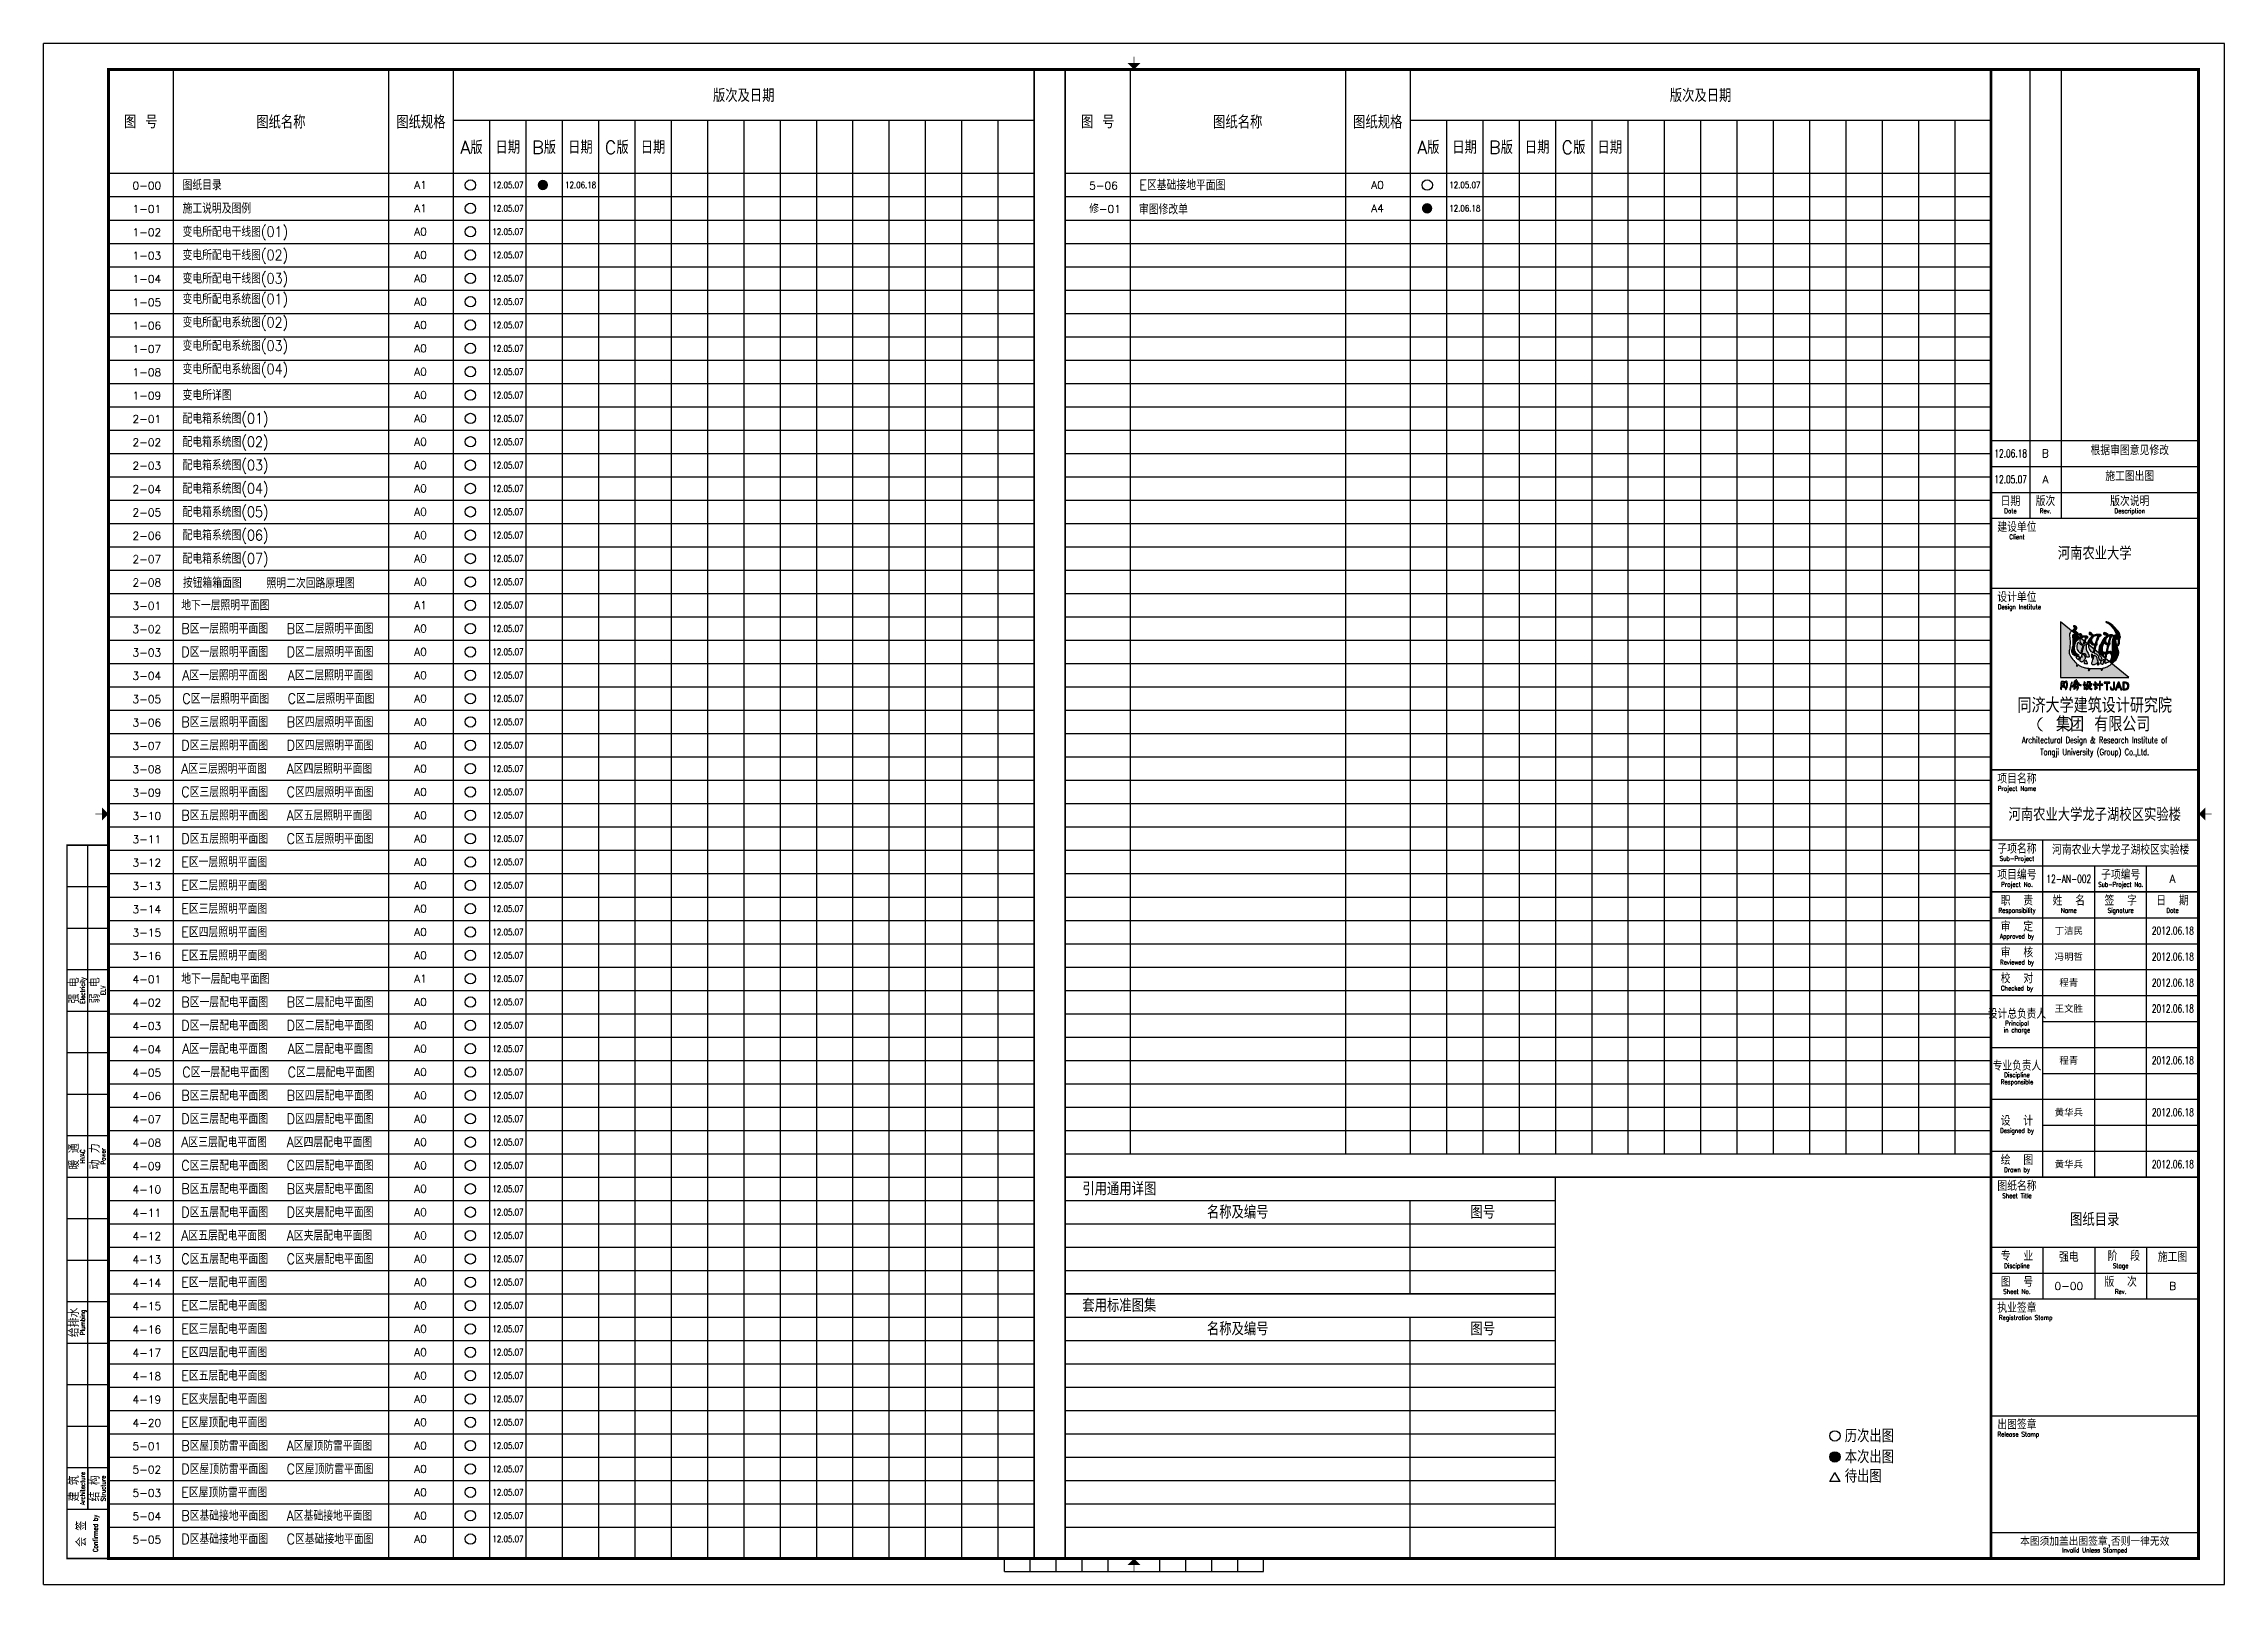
# Model space of a CAD drawing. Extents: x -336391 to 664021, y -458009 to -178412.
# Drawn here: x -196008 to -111908, y -362729 to -303329 of the extents above; entities that cross this region are included whole.
import ezdxf
from ezdxf.enums import TextEntityAlignment as Align

# ---------------------------------------------------------------- set-up
doc = ezdxf.new("R2010")
doc.units = 0
doc.header["$LTSCALE"] = 1000
doc.header["$MEASUREMENT"] = 0
doc.layers.get('0').update_dxf_attribs({"linetype": 'CONTINUOUS'})
doc.layers.add('图框', color=7, linetype='CONTINUOUS')
doc.styles.add('TKZ1', font='tjromant.shx', dxfattribs={"bigfont": 'tjhts.shx'})
doc.styles.add('TKZ1_tjhts.shx', font='tjromant.shx', dxfattribs={"bigfont": 'tjhts.shx'})
doc.styles.add('TKZ2', font='romant.shx', dxfattribs={"width": 0.7, "bigfont": 'tjhts.shx'})
doc.styles.add('TKZ2_tjkts.shx', font='tjromant.shx', dxfattribs={"bigfont": 'tjkts.shx'})
doc.styles.add('黑体', font='simhei.ttf')

msp = doc.modelspace()

# ---------------------------------------------------------------- texts
at = {"style": 'TKZ2_tjkts.shx'}
for s, p in [('版次及日期', (-169007.7, -305304.4)), ('版次及日期', (-132107.7, -305304.4)), ('图 号', (-192257.7, -306329.4)), ('图纸名称', (-186857.7, -306329.4)), ('图纸规格', (-181457.7, -306329.4)), ('图 号', (-155357.7, -306329.4)), ('图纸名称', (-149957.7, -306329.4)), ('图纸规格', (-144557.7, -306329.4)), ('A版', (-179507.7, -307304.4)), ('日期', (-178107.7, -307304.4)), ('B版', (-176707.7, -307304.4)), ('日期', (-175307.7, -307304.4)), ('C版', (-173907.7, -307304.4)), ('日期', (-172507.7, -307304.4)), ('A版', (-142607.7, -307304.4)), ('日期', (-141207.7, -307304.4)), ('B版', (-139807.7, -307304.4)), ('日期', (-138407.7, -307304.4)), ('C版', (-137007.7, -307304.4)), ('日期', (-135607.7, -307304.4))]:
    msp.add_text(s, height=500, dxfattribs=at).set_placement(p, align=Align.MIDDLE)
at = {"style": 'TKZ1', "width": 0.9}
for s, p in [('图纸目录', (-190649.9, -308779.4)), ('E区基础接地平面图', (-153749.9, -308779.4)), ('施工说明及图例', (-190649.9, -309679.4)), ('变电所配电干线图(01)', (-190649.9, -310579.4)), ('变电所配电干线图(02)', (-190649.9, -311479.4)), ('变电所配电干线图(03)', (-190649.9, -312379.4)), ('变电所配电系统图(01)', (-190649.9, -313173.1)), ('变电所配电系统图(02)', (-190649.9, -314073.1)), ('变电所配电系统图(03)', (-190649.9, -314973.1)), ('变电所配电系统图(04)', (-190649.9, -315873.1)), ('变电所详图', (-190649.9, -316879.4)), ('配电箱系统图(01)', (-190649.9, -317779.4)), ('配电箱系统图(02)', (-190649.9, -318679.4)), ('配电箱系统图(03)', (-190649.9, -319579.4)), ('配电箱系统图(04)', (-190649.9, -320479.4)), ('配电箱系统图(05)', (-190649.9, -321379.4)), ('配电箱系统图(06)', (-190649.9, -322279.4)), ('配电箱系统图(07)', (-190649.9, -323179.4)), ('地下一层照明平面图', (-190699.9, -324979.4)), ('B区一层照明平面图', (-190699.9, -325879.4)), ('B区二层照明平面图', (-186636.3, -325879.4)), ('D区一层照明平面图', (-190699.9, -326779.4)), ('D区二层照明平面图', (-186636.3, -326779.4)), ('A区一层照明平面图', (-190660.7, -327679.4)), ('A区二层照明平面图', (-186597.1, -327679.4)), ('C区一层照明平面图', (-190660.7, -328579.4)), ('C区二层照明平面图', (-186597.1, -328579.4)), ('B区三层照明平面图', (-190699.9, -329479.4)), ('B区四层照明平面图', (-186636.3, -329479.4)), ('D区三层照明平面图', (-190699.9, -330379.4)), ('D区四层照明平面图', (-186636.3, -330379.4)), ('A区三层照明平面图', (-190699.9, -331279.4)), ('A区四层照明平面图', (-186636.3, -331279.4)), ('C区三层照明平面图', (-190699.9, -332179.4)), ('C区四层照明平面图', (-186636.3, -332179.4)), ('B区五层照明平面图', (-190699.9, -333079.4)), ('A区五层照明平面图', (-186636.3, -333079.4)), ('D区五层照明平面图', (-190699.9, -333979.4)), ('C区五层照明平面图', (-186636.3, -333979.4)), ('E区一层照明平面图', (-190699.9, -334879.4)), ('E区二层照明平面图', (-190699.9, -335779.4)), ('E区三层照明平面图', (-190699.9, -336679.4)), ('E区四层照明平面图', (-190699.9, -337579.4)), ('E区五层照明平面图', (-190699.9, -338479.4)), ('地下一层配电平面图', (-190699.9, -339379.4)), ('B区一层配电平面图', (-190699.9, -340279.4)), ('B区二层配电平面图', (-186636.3, -340279.4)), ('D区一层配电平面图', (-190699.9, -341179.4)), ('D区二层配电平面图', (-186636.3, -341179.4)), ('A区一层配电平面图', (-190660.7, -342079.4)), ('A区二层配电平面图', (-186597.1, -342079.4)), ('C区一层配电平面图', (-190660.7, -342979.4)), ('C区二层配电平面图', (-186597.1, -342979.4)), ('B区三层配电平面图', (-190699.9, -343879.4)), ('B区四层配电平面图', (-186636.3, -343879.4)), ('D区三层配电平面图', (-190699.9, -344779.4)), ('D区四层配电平面图', (-186636.3, -344779.4)), ('A区三层配电平面图', (-190699.9, -345679.4)), ('A区四层配电平面图', (-186636.3, -345679.4)), ('C区三层配电平面图', (-190699.9, -346579.4)), ('C区四层配电平面图', (-186636.3, -346579.4)), ('B区五层配电平面图', (-190699.9, -347479.4)), ('B区夹层配电平面图', (-186636.3, -347479.4)), ('D区五层配电平面图', (-190699.9, -348379.4)), ('D区夹层配电平面图', (-186636.3, -348379.4)), ('A区五层配电平面图', (-190699.9, -349279.4)), ('A区夹层配电平面图', (-186636.3, -349279.4)), ('C区五层配电平面图', (-190699.9, -350179.4)), ('C区夹层配电平面图', (-186636.3, -350179.4)), ('E区一层配电平面图', (-190699.9, -351079.4)), ('E区二层配电平面图', (-190699.9, -351979.4)), ('E区三层配电平面图', (-190699.9, -352879.4)), ('E区四层配电平面图', (-190699.9, -353779.4)), ('E区五层配电平面图', (-190699.9, -354679.4)), ('E区夹层配电平面图', (-190699.9, -355579.4)), ('E区屋顶配电平面图', (-190699.9, -356479.4)), ('B区屋顶防雷平面图', (-190699.9, -357379.4)), ('A区屋顶防雷平面图', (-186636.3, -357379.4)), ('D区屋顶防雷平面图', (-190699.9, -358279.4)), ('C区屋顶防雷平面图', (-186636.3, -358279.4)), ('E区屋顶防雷平面图', (-190699.9, -359179.4)), ('B区基础接地平面图', (-190699.9, -360079.4)), ('A区基础接地平面图', (-186636.3, -360079.4)), ('D区基础接地平面图', (-190699.9, -360979.4)), ('C区基础接地平面图', (-186636.3, -360979.4))]:
    msp.add_text(s, height=400, dxfattribs=at).set_placement(p, align=Align.MIDDLE_LEFT)
for s, height, style, p in [('A1', 300, 'TKZ1', (-181471.4, -308779.4)), ('A0', 300, 'TKZ1', (-144571.4, -308779.4)), ('A1', 300, 'TKZ1', (-181471.4, -309679.4)), ('A4', 300, 'TKZ1', (-144571.4, -309679.4)), ('A0', 300, 'TKZ1', (-181471.4, -310579.4)), ('A0', 300, 'TKZ1', (-181471.4, -311479.4)), ('A0', 300, 'TKZ1', (-181471.4, -312379.4)), ('A0', 300, 'TKZ1', (-181471.4, -313279.4)), ('A0', 300, 'TKZ1', (-181471.4, -314179.4)), ('A0', 300, 'TKZ1', (-181471.4, -315079.4)), ('A0', 300, 'TKZ1', (-181471.4, -315979.4)), ('A0', 300, 'TKZ1', (-181471.4, -316879.4)), ('A0', 300, 'TKZ1', (-181471.4, -317779.4)), ('A0', 300, 'TKZ1', (-181471.4, -318679.4)), ('A0', 300, 'TKZ1', (-181471.4, -319579.4)), ('A0', 300, 'TKZ1', (-181471.4, -320479.4)), ('A0', 300, 'TKZ1', (-181471.4, -321379.4)), ('日期', 360, 'TKZ2_tjkts.shx', (-120157.7, -320974.7)), ('版次', 360, 'TKZ2_tjkts.shx', (-118807.7, -320974.7)), ('版次说明', 360, 'TKZ2_tjkts.shx', (-115557.7, -320974.7)), ('建设单位', 360, 'TKZ2_tjkts.shx', (-119907.7, -321974.7)), ('A0', 300, 'TKZ1', (-181471.4, -322279.4)), ('A0', 300, 'TKZ1', (-181471.4, -323179.4)), ('A0', 300, 'TKZ1', (-181471.4, -324079.4)), ('设计单位', 360, 'TKZ2_tjkts.shx', (-119907.7, -324674.7)), ('A1', 300, 'TKZ1', (-181471.4, -324979.4)), ('A0', 300, 'TKZ1', (-181471.4, -325879.4)), ('A0', 300, 'TKZ1', (-181471.4, -326779.4)), ('A0', 300, 'TKZ1', (-181471.4, -327679.4)), ('A0', 300, 'TKZ1', (-181471.4, -328579.4)), ('A0', 300, 'TKZ1', (-181471.4, -329479.4)), ('A0', 300, 'TKZ1', (-181471.4, -330379.4)), ('A0', 300, 'TKZ1', (-181471.4, -331279.4)), ('A0', 300, 'TKZ1', (-181471.4, -332179.4)), ('项目名称', 360, 'TKZ2_tjkts.shx', (-119907.7, -331674.7)), ('A0', 300, 'TKZ1', (-181471.4, -333079.4)), ('A0', 300, 'TKZ1', (-181471.4, -333979.4)), ('子项名称', 360, 'TKZ2_tjkts.shx', (-119907.7, -334374.7)), ('A0', 300, 'TKZ1', (-181471.4, -334879.4)), ('项目编号', 360, 'TKZ2_tjkts.shx', (-119907.7, -335374.7)), ('A0', 300, 'TKZ1', (-181471.4, -335779.4)), ('职  责', 360, 'TKZ2_tjkts.shx', (-119907.7, -336374.7)), ('姓  名', 360, 'TKZ2_tjkts.shx', (-117907.7, -336374.7)), ('签  字', 360, 'TKZ2_tjkts.shx', (-115907.7, -336374.7)), ('日  期', 360, 'TKZ2_tjkts.shx', (-113907.7, -336374.7)), ('A0', 300, 'TKZ1', (-181471.4, -336679.4)), ('审  定', 360, 'TKZ2_tjkts.shx', (-119907.7, -337374.7)), ('A0', 300, 'TKZ1', (-181471.4, -337579.4)), ('A0', 300, 'TKZ1', (-181471.4, -338479.4)), ('审  核', 360, 'TKZ2_tjkts.shx', (-119907.7, -338374.7)), ('A1', 300, 'TKZ1', (-181471.4, -339379.4)), ('校  对', 360, 'TKZ2_tjkts.shx', (-119907.7, -339374.7)), ('A0', 300, 'TKZ1', (-181471.4, -340279.4)), ('A0', 300, 'TKZ1', (-181471.4, -341179.4)), ('A0', 300, 'TKZ1', (-181471.4, -342079.4)), ('A0', 300, 'TKZ1', (-181471.4, -342979.4)), ('A0', 300, 'TKZ1', (-181471.4, -343879.4)), ('A0', 300, 'TKZ1', (-181471.4, -344779.4)), ('设  计', 360, 'TKZ2_tjkts.shx', (-119907.7, -344864.7)), ('A0', 300, 'TKZ1', (-181471.4, -345679.4)), ('A0', 300, 'TKZ1', (-181471.4, -346579.4)), ('绘  图', 360, 'TKZ2_tjkts.shx', (-119907.7, -346374.7)), ('A0', 300, 'TKZ1', (-181471.4, -347479.4)), ('引用通用详图', 500, 'TKZ2', (-154525.8, -347479.4)), ('图纸名称', 360, 'TKZ2_tjkts.shx', (-119907.7, -347374.7)), ('名称及编号', 500, 'TKZ2', (-149957.7, -348379.4)), ('图号', 500, 'TKZ2', (-140507.7, -348379.4)), ('A0', 300, 'TKZ1', (-181471.4, -348379.4)), ('A0', 300, 'TKZ1', (-181471.4, -349279.4)), (' 阶  段', 360, 'TKZ2_tjkts.shx', (-115907.7, -350074.7)), ('A0', 300, 'TKZ1', (-181471.4, -350179.4)), ('专  业', 360, 'TKZ2_tjkts.shx', (-119907.7, -350074.7)), ('A0', 300, 'TKZ1', (-181471.4, -351079.4)), ('图  号', 360, 'TKZ2_tjkts.shx', (-119907.7, -351074.7)), ('版  次', 360, 'TKZ2_tjkts.shx', (-115907.7, -351074.7)), ('A0', 300, 'TKZ1', (-181471.4, -351979.4)), ('套用标准图集', 500, 'TKZ2', (-154525.8, -351979.4)), ('执业签章', 360, 'TKZ2_tjkts.shx', (-119907.7, -352074.7)), ('A0', 300, 'TKZ1', (-181471.4, -352879.4)), ('名称及编号', 500, 'TKZ2', (-149957.7, -352879.4)), ('图号', 500, 'TKZ2', (-140507.7, -352879.4)), ('A0', 300, 'TKZ1', (-181471.4, -353779.4)), ('A0', 300, 'TKZ1', (-181471.4, -354679.4)), ('A0', 300, 'TKZ1', (-181471.4, -355579.4)), ('A0', 300, 'TKZ1', (-181471.4, -356479.4)), ('出图签章', 360, 'TKZ2_tjkts.shx', (-119907.7, -356574.7)), ('A0', 300, 'TKZ1', (-181471.4, -357379.4)), ('A0', 300, 'TKZ1', (-181471.4, -358279.4)), ('A0', 300, 'TKZ1', (-181471.4, -359179.4)), ('A0', 300, 'TKZ1', (-181471.4, -360079.4)), ('A0', 300, 'TKZ1', (-181471.4, -360979.4)), ('本图须加盖出图签章,否则一律无效', 300, 'TKZ2_tjkts.shx', (-116907.7, -361086.8))]:
    msp.add_text(s, height=height, dxfattribs=dict(style=style)).set_placement(p, align=Align.MIDDLE_CENTER)
at = {"style": 'TKZ1'}
for s, p in [('0-00', (-192582.9, -308804.3)), ('5-06', (-155682.9, -308804.3)), ('1-01', (-192582.9, -309704.3)), ('修-01', (-155682.9, -309704.3)), ('1-02', (-192582.9, -310604.3)), ('1-03', (-192582.9, -311504.3)), ('1-04', (-192582.9, -312404.3)), ('1-05', (-192582.9, -313304.3)), ('1-06', (-192582.9, -314204.3)), ('1-07', (-192582.9, -315104.3)), ('1-08', (-192582.9, -316004.3)), ('1-09', (-192582.9, -316904.3)), ('2-01', (-192582.9, -317804.3)), ('2-02', (-192582.9, -318704.3)), ('2-03', (-192582.9, -319604.3)), ('2-04', (-192582.9, -320504.3)), ('2-05', (-192582.9, -321404.3)), ('2-06', (-192582.9, -322304.3)), ('2-07', (-192582.9, -323204.3)), ('2-08', (-192582.9, -324104.3)), ('3-01', (-192582.9, -325004.3)), ('3-02', (-192582.9, -325904.3)), ('3-03', (-192582.9, -326804.3)), ('3-04', (-192582.9, -327704.3)), ('3-05', (-192582.9, -328604.3)), ('3-06', (-192582.9, -329504.3)), ('3-07', (-192582.9, -330404.3)), ('3-08', (-192582.9, -331304.3)), ('3-09', (-192582.9, -332204.3)), ('3-10', (-192582.9, -333104.3)), ('3-11', (-192582.9, -334004.3)), ('3-12', (-192582.9, -334904.3)), ('3-13', (-192582.9, -335804.3)), ('3-14', (-192582.9, -336704.3)), ('3-15', (-192582.9, -337604.3)), ('3-16', (-192582.9, -338504.3)), ('4-01', (-192582.9, -339404.3)), ('4-02', (-192582.9, -340304.3)), ('4-03', (-192582.9, -341204.3)), ('4-04', (-192582.9, -342104.3)), ('4-05', (-192582.9, -343004.3)), ('4-06', (-192582.9, -343904.3)), ('4-07', (-192582.9, -344804.3)), ('4-08', (-192582.9, -345704.3)), ('4-09', (-192582.9, -346604.3)), ('4-10', (-192582.9, -347504.3)), ('4-11', (-192582.9, -348404.3)), ('4-12', (-192582.9, -349304.3)), ('4-13', (-192582.9, -350204.3)), ('4-14', (-192582.9, -351104.3)), ('4-15', (-192582.9, -352004.3)), ('4-16', (-192582.9, -352904.3)), ('4-17', (-192582.9, -353804.3)), ('4-18', (-192582.9, -354704.3)), ('4-19', (-192582.9, -355604.3)), ('4-20', (-192582.9, -356504.3)), ('5-01', (-192582.9, -357404.3)), ('5-02', (-192582.9, -358304.3)), ('5-03', (-192582.9, -359204.3)), ('5-04', (-192582.9, -360104.3)), ('5-05', (-192582.9, -361004.3))]:
    msp.add_text(s, height=300, dxfattribs=at).set_placement(p, align=Align.MIDDLE_LEFT)
for s, height, style, width, p in [('审图修改单', 400, 'TKZ1', 0.9, (-152823.7, -309714.2)), ('Date', 180, 'TKZ2_tjkts.shx', 0.8, (-120157.7, -321344.6)), ('Rev.', 180, 'TKZ2_tjkts.shx', 0.8, (-118807.7, -321344.6)), ('Description', 180, 'TKZ2_tjkts.shx', 0.8, (-115557.7, -321344.6)), ('Client', 180, 'TKZ2_tjkts.shx', 0.8, (-119907.7, -322344.6)), ('按钮箱箱面图', 400, 'TKZ1', 0.9, (-189503.6, -324111.4)), ('照明二次回路原理图', 400, 'TKZ1', 0.9, (-185709.9, -324128.6)), ('Design Institute', 180, 'TKZ2_tjkts.shx', 0.8, (-119814.5, -325044.6)), ('Project Name', 180, 'TKZ2_tjkts.shx', 0.8, (-119907.7, -332044.6)), ('Sub-Project', 180, 'TKZ2_tjkts.shx', 0.8, (-119907.7, -334744.6)), ('Project No.', 180, 'TKZ2_tjkts.shx', 0.8, (-119907.7, -335744.6)), ('Responsibility', 180, 'TKZ2_tjkts.shx', 0.8, (-119907.7, -336744.6)), ('Name', 180, 'TKZ2_tjkts.shx', 0.8, (-117907.7, -336744.6)), ('Signature', 180, 'TKZ2_tjkts.shx', 0.8, (-115907.7, -336744.6)), ('Date', 180, 'TKZ2_tjkts.shx', 0.8, (-113907.7, -336744.6)), ('Approved by', 180, 'TKZ2_tjkts.shx', 0.8, (-119907.7, -337744.6)), ('Reviewed by', 180, 'TKZ2_tjkts.shx', 0.8, (-119907.7, -338744.6)), ('Checked by', 180, 'TKZ2_tjkts.shx', 0.8, (-119907.7, -339744.6)), ('设计总负责人', 360, 'TKZ2_tjkts.shx', 0.8, (-119907.7, -340741.7)), ('in charge', 180, 'TKZ2_tjkts.shx', 0.8, (-119907.7, -341359.2)), ('Principal', 180, 'TKZ2_tjkts.shx', 0.8, (-119907.7, -341094)), ('专业负责人', 360, 'TKZ2_tjkts.shx', 0.8, (-119907.7, -342741.7)), ('Discipline', 180, 'TKZ2_tjkts.shx', 0.8, (-119907.7, -343086.9)), ('Responsible', 180, 'TKZ2_tjkts.shx', 0.8, (-119907.7, -343359.2)), ('Designed by', 180, 'TKZ2_tjkts.shx', 0.8, (-119907.7, -345234.7)), ('Drawn by', 180, 'TKZ2_tjkts.shx', 0.8, (-119907.7, -346744.6)), ('Sheet Title', 180, 'TKZ2_tjkts.shx', 0.8, (-119907.7, -347744.6)), ('Discipline', 180, 'TKZ2_tjkts.shx', 0.8, (-119907.7, -350444.6)), ('Stage', 180, 'TKZ2_tjkts.shx', 0.8, (-115907.7, -350444.6)), ('Sheet No.', 180, 'TKZ2_tjkts.shx', 0.8, (-119907.7, -351444.6)), ('Rev.', 180, 'TKZ2_tjkts.shx', 0.8, (-115907.7, -351444.6)), ('Registration Stamp', 180, 'TKZ2_tjkts.shx', 0.8, (-119571.3, -352444.6)), ('Release Stamp', 180, 'TKZ2_tjkts.shx', 0.8, (-119856.1, -356944.6)), ('Invalid Unless Stamped', 180, 'TKZ2_tjkts.shx', 0.8, (-116907.7, -361412.3))]:
    msp.add_text(s, height=height, dxfattribs=dict(style=style, width=width)).set_placement(p, align=Align.MIDDLE_CENTER)
at = {"style": 'TKZ2_tjkts.shx'}
for s, p in [('强 电', (-194828.3, -339829.4)), ('弱 电', (-194028.3, -339829.4)), ('暖 通', (-194828.3, -346229.4)), ('动 力', (-194028.3, -346229.4)), ('给排水', (-194828.3, -352629.4)), ('建 筑', (-194828.3, -359029.4)), ('结 构', (-194028.3, -359029.4)), ('会 签', (-194545.9, -360779.4))]:
    msp.add_text(s, height=360, rotation=90, dxfattribs=at).set_placement(p, align=Align.MIDDLE_CENTER)
at = {"style": 'TKZ2_tjkts.shx', "width": 0.8}
for s, p in [('Electricity', (-194505.2, -339829.4)), ('ELV', (-193705.2, -339829.4)), ('HVAC', (-194505.2, -346229.4)), ('Power', (-193705.2, -346229.4)), ('Plumbing', (-194505.2, -352629.4)), ('Architecture', (-194505.2, -359029.4)), ('Structure', (-193705.2, -359029.4)), ('Confirmed by', (-194012.9, -360768.3))]:
    msp.add_text(s, height=180, rotation=90, dxfattribs=at).set_placement(p, align=Align.MIDDLE_CENTER)
at = {"style": 'TKZ2'}
for s, p in [('历次出图', (-126547.8, -357255.8)), ('待出图', (-126547.8, -358806.5)), ('本次出图', (-126547.8, -358062.8))]:
    msp.add_text(s, height=500, dxfattribs=at).set_placement(p)
at = {"layer": '图框', "style": 'TKZ1', "width": 0.8}
for s, p in [('12.05.07', (-178100.7, -308779.4)), ('12.06.18', (-175300.7, -308779.4)), ('12.05.07', (-141200.7, -308779.4)), ('12.05.07', (-178100.7, -309679.4)), ('12.06.18', (-141200.7, -309679.4)), ('12.05.07', (-178100.7, -310579.4)), ('12.05.07', (-178100.7, -311479.4)), ('12.05.07', (-178100.7, -312379.4)), ('12.05.07', (-178100.7, -313279.4)), ('12.05.07', (-178100.7, -314179.4)), ('12.05.07', (-178100.7, -315079.4)), ('12.05.07', (-178100.7, -315979.4)), ('12.05.07', (-178100.7, -316879.4)), ('12.05.07', (-178100.7, -317779.4)), ('12.05.07', (-178100.7, -318679.4)), ('12.05.07', (-178100.7, -319579.4)), ('12.05.07', (-178100.7, -320479.4)), ('12.05.07', (-178100.7, -321379.4)), ('12.05.07', (-178100.7, -322279.4)), ('12.05.07', (-178100.7, -323179.4)), ('12.05.07', (-178100.7, -324079.4)), ('12.05.07', (-178100.7, -324979.4)), ('12.05.07', (-178100.7, -325879.4)), ('12.05.07', (-178100.7, -326779.4)), ('12.05.07', (-178100.7, -327679.4)), ('12.05.07', (-178100.7, -328579.4)), ('12.05.07', (-178100.7, -329479.4)), ('12.05.07', (-178100.7, -330379.4)), ('12.05.07', (-178100.7, -331279.4)), ('12.05.07', (-178100.7, -332179.4)), ('12.05.07', (-178100.7, -333079.4)), ('12.05.07', (-178100.7, -333979.4)), ('12.05.07', (-178100.7, -334879.4)), ('12.05.07', (-178100.7, -335779.4)), ('12.05.07', (-178100.7, -336679.4)), ('12.05.07', (-178100.7, -337579.4)), ('12.05.07', (-178100.7, -338479.4)), ('12.05.07', (-178100.7, -339379.4)), ('12.05.07', (-178100.7, -340279.4)), ('12.05.07', (-178100.7, -341179.4)), ('12.05.07', (-178100.7, -342079.4)), ('12.05.07', (-178100.7, -342979.4)), ('12.05.07', (-178100.7, -343879.4)), ('12.05.07', (-178100.7, -344779.4)), ('12.05.07', (-178100.7, -345679.4)), ('12.05.07', (-178100.7, -346579.4)), ('12.05.07', (-178100.7, -347479.4)), ('12.05.07', (-178100.7, -348379.4)), ('12.05.07', (-178100.7, -349279.4)), ('12.05.07', (-178100.7, -350179.4)), ('12.05.07', (-178100.7, -351079.4)), ('12.05.07', (-178100.7, -351979.4)), ('12.05.07', (-178100.7, -352879.4)), ('12.05.07', (-178100.7, -353779.4)), ('12.05.07', (-178100.7, -354679.4)), ('12.05.07', (-178100.7, -355579.4)), ('12.05.07', (-178100.7, -356479.4)), ('12.05.07', (-178100.7, -357379.4)), ('12.05.07', (-178100.7, -358279.4)), ('12.05.07', (-178100.7, -359179.4)), ('12.05.07', (-178100.7, -360079.4)), ('12.05.07', (-178100.7, -360979.4))]:
    msp.add_text(s, height=250, dxfattribs=at).set_placement(p, align=Align.MIDDLE)
at = {"layer": '图框', "width": 0.7}
for s, height, style, p in [('12.06.18', 300, 'TKZ1_tjhts.shx', (-120149.8, -319129.4)), ('12.05.07', 300, 'TKZ1_tjhts.shx', (-120149.8, -320129.4)), ('12-AN-002', 300, 'TKZ1_tjhts.shx', (-117907.5, -335529.3)), ('Sub-Project No.', 180, 'TKZ2_tjkts.shx', (-115907.7, -335744.6)), ('2012.06.18', 300, 'TKZ1_tjhts.shx', (-113894.9, -337529.4)), ('2012.06.18', 300, 'TKZ1_tjhts.shx', (-113894.9, -338529.4)), ('2012.06.18', 300, 'TKZ1_tjhts.shx', (-113894.9, -339529.4)), ('2012.06.18', 300, 'TKZ1_tjhts.shx', (-113894.9, -340529.4)), ('2012.06.18', 300, 'TKZ1_tjhts.shx', (-113894.9, -342529.4)), ('2012.06.18', 300, 'TKZ1_tjhts.shx', (-113894.9, -344529.4)), ('2012.06.18', 300, 'TKZ1_tjhts.shx', (-113894.9, -346529.4))]:
    msp.add_text(s, height=height, dxfattribs=dict(at, style=style)).set_placement(p, align=Align.MIDDLE_CENTER)
at = {"layer": '图框'}
for s, height, style, p in [('B', 300, 'TKZ1_tjhts.shx', (-118807.7, -319129.4)), ('根据审图意见修改', 360, 'TKZ1_tjhts.shx', (-115557.7, -319013.6)), ('A', 300, 'TKZ1_tjhts.shx', (-118807.7, -320129.4)), ('施工图出图', 360, 'TKZ1_tjhts.shx', (-115557.7, -320013.6)), ('河南农业大学', 500, 'TKZ1_tjhts.shx', (-116907.7, -322979.4)), ('河南农业大学龙子湖校区实验楼', 500, 'TKZ1_tjhts.shx', (-116907.7, -333050.1)), ('河南农业大学龙子湖校区实验楼', 360, 'TKZ1_tjhts.shx', (-115907.7, -334413.6)), ('子项编号', 360, 'TKZ2_tjkts.shx', (-115907.7, -335374.7)), ('A', 300, 'TKZ1_tjhts.shx', (-113907.7, -335529.4)), ('丁洁民', 260, '黑体', (-117907.7, -337529.4)), ('冯明哲', 260, '黑体', (-117907.7, -338529.4)), ('程青', 260, '黑体', (-117907.7, -339529.4)), ('王文胜', 260, '黑体', (-117907.7, -340529.4)), ('程青', 260, '黑体', (-117907.7, -342529.4)), ('黄华兵', 260, '黑体', (-117907.7, -344529.4)), ('黄华兵', 260, '黑体', (-117907.7, -346529.4)), ('图纸目录', 500, 'TKZ1_tjhts.shx', (-116907.7, -348663.4)), ('强电', 360, 'TKZ1_tjhts.shx', (-117907.7, -350113.6)), ('施工图', 360, 'TKZ1_tjhts.shx', (-113907.7, -350113.6)), ('0-00', 300, 'TKZ1_tjhts.shx', (-117907.7, -351229.4)), ('B', 300, 'TKZ1_tjhts.shx', (-113907.7, -351229.4))]:
    msp.add_text(s, height=height, dxfattribs=dict(at, style=style)).set_placement(p, align=Align.MIDDLE_CENTER)

# ---------------------------------------------------------------- blocks, each defined once
blk = doc.blocks.new('TJAD_TK_LOGO')
for points in [[(0.309, 0.239, -0.055111), (0.298, 0.218, -0.399817), (0.289, 0.213, -0.15154), (0.281, 0.216, -0.301448), (0.281, 0.226, 0.010306), (0.289, 0.248, -0.01851), (0.216, 0.33, -0.103184), (0.157, 0.423, -0.120959), (0.156, 0.5, 0.063512), (0.168, 0.638, 0.024265), (0.163, 0.716, -0.039016), (0.159, 0.759, -0.148803), (0.167, 0.795, -0.063522), (0.19, 0.819, -0.021561), (0.199, 0.827), (0, 0.989), (0, 0.014), (1.2, 0.014), (0.901, 0.256, -0.02734), (0.87, 0.232, -0.056811), (0.802, 0.195, -0.043653), (0.743, 0.178, 0.070224), (0.74, 0.168, -0.155586), (0.734, 0.146, -0.268078), (0.715, 0.144, 0.046034), (0.714, 0.151, -0.10837), (0.716, 0.158, 0.067272), (0.719, 0.172, 0.007869), (0.606, 0.171, -0.018474), (0.519, 0.174, 0.089356), (0.513, 0.16, -0.084297), (0.509, 0.144, -0.378712), (0.498, 0.137, -0.129516), (0.487, 0.142, 0.010082), (0.489, 0.148, -0.06366), (0.493, 0.159, -0.047427), (0.496, 0.17, 0.412458), (0.493, 0.175, 0.04646), (0.459, 0.179, -0.083304), (0.398, 0.192, -0.056916)], [(0.278, 0.851, 0.150805), (0.286, 0.87, 0.118181), (0.284, 0.888, 0.061251), (0.278, 0.901, 0.110829), (0.266, 0.912, 0.065976), (0.248, 0.919, 0.129921), (0.229, 0.92, 0.40681), (0.226, 0.916, 0.07663), (0.23, 0.907, -0.019502), (0.237, 0.896, -0.085799), (0.241, 0.884, -0.150999), (0.235, 0.858, -0.086307), (0.225, 0.846, -0.019332), (0.206, 0.833, 0.015742), (0.199, 0.827), (0.264, 0.775, -0.014783), (0.267, 0.774, -0.092021), (0.285, 0.767, -0.021612), (0.299, 0.758, 0.020501), (0.302, 0.757, -0.138406), (0.302, 0.756, -0.004327), (0.304, 0.756, 0.041521), (0.307, 0.755, 0.017006), (0.309, 0.756, 0.175362), (0.313, 0.76, 0.115175), (0.313, 0.77, 0.133458), (0.302, 0.795, 0.090138), (0.282, 0.811, 0.068529), (0.267, 0.817, -0.013934), (0.257, 0.819, -0.201719), (0.25, 0.824, -0.378426), (0.25, 0.831, -0.084166), (0.26, 0.837, 0.070184)], [(0.264, 0.775, 0.064867), (0.248, 0.774, 0.116531), (0.226, 0.765, 0.208218), (0.216, 0.75, 0.02194), (0.216, 0.741, -0.003556), (0.223, 0.64, -0.008585), (0.225, 0.606, -0.036626), (0.224, 0.587, -0.030322), (0.219, 0.565, 0.008639), (0.208, 0.528, 0.029199), (0.201, 0.493, 0.047639), (0.199, 0.469, 0.083135), (0.203, 0.45, 0.077424), (0.222, 0.419, 0.095524), (0.251, 0.392, 0.133345), (0.255, 0.391, 0.037671), (0.266, 0.395, -0.074764), (0.289, 0.401, -0.017227), (0.311, 0.402, 0.103318), (0.324, 0.403, 0.529251), (0.324, 0.406, 0.058891), (0.31, 0.414, -0.106556), (0.272, 0.441, -0.157893), (0.244, 0.5, -0.090292), (0.241, 0.541, -0.061166), (0.257, 0.612, -0.11155), (0.27, 0.637, -0.016825), (0.293, 0.661, -0.002917), (0.333, 0.697, 0.013927), (0.345, 0.708)], [(0.474, 0.731, 0.018572), (0.473, 0.731), (0.473, 0.732, 0.06936), (0.47, 0.733, 0.047212), (0.46, 0.735, 0.024282), (0.443, 0.735, -0.000753), (0.412, 0.735, -0.013374), (0.392, 0.736, -0.164458), (0.382, 0.74, -0.15617), (0.376, 0.751, 0.064833), (0.371, 0.765, 0.17195), (0.36, 0.774, 0.077232), (0.348, 0.779, 0.099365), (0.341, 0.778, 0.128164), (0.335, 0.776, 0.199677), (0.331, 0.766, 0.156287), (0.335, 0.754, 0.086381), (0.343, 0.746, 0.029794), (0.351, 0.742, -0.218512), (0.359, 0.734, -0.050196), (0.36, 0.726, -0.223734), (0.356, 0.72, -0.013892), (0.345, 0.708), (0.359, 0.697, -0.00619), (0.387, 0.712, -0.093205), (0.434, 0.721, -0.103421), (0.439, 0.72, -0.384925), (0.441, 0.717, -0.045853), (0.438, 0.703, -0.014561), (0.423, 0.658, 0.006316), (0.419, 0.648), (0.432, 0.637, -0.003465), (0.435, 0.644, -0.002724), (0.456, 0.704, -0.338072), (0.461, 0.707, 0.005218), (0.473, 0.707, 0.309415), (0.476, 0.708, 0.132077), (0.479, 0.71, 0.147744), (0.481, 0.715, 0.135646), (0.481, 0.723, 0.18433)], [(0.756, 0.375, 0.010654), (0.758, 0.371, 0.091005), (0.765, 0.363, 0.311976), (0.77, 0.363)]]:
    blk.add_hatch(color=256).paths.add_polyline_path(points)
h = blk.add_hatch(color=256)
h.paths.add_polyline_path([(0.712, 0.755, 0.083086), (0.708, 0.761, 0.127732), (0.701, 0.764, 0.060999), (0.673, 0.768, 0.050289), (0.649, 0.769, 0.061315), (0.626, 0.765, -0.058239), (0.605, 0.759, -0.023274), (0.577, 0.756, -0.318074), (0.565, 0.762, -0.012807), (0.546, 0.787, 0.176594), (0.527, 0.801, 0.141446), (0.512, 0.802, 0.254042), (0.501, 0.793, 0.094349), (0.5, 0.777, 0.272202), (0.507, 0.767, 0.06938), (0.523, 0.763, -0.099001), (0.54, 0.758, -0.173209), (0.549, 0.747, -0.244282), (0.547, 0.738, -0.042049), (0.531, 0.716, 0.019533), (0.504, 0.683, 0.074328), (0.489, 0.659, -0.003717), (0.466, 0.61), (0.494, 0.587, -0.03259), (0.498, 0.607, -0.114709), (0.504, 0.617), (0.507, 0.619), (0.509, 0.62), (0.512, 0.62), (0.514, 0.619), (0.523, 0.614), (0.529, 0.609), (0.548, 0.592), (0.554, 0.586), (0.555, 0.586, 0.137325), (0.563, 0.582, 0.052206), (0.581, 0.58, -0.039081), (0.596, 0.578, -0.061234), (0.6, 0.577, -0.389955), (0.602, 0.574, -0.015439), (0.601, 0.566, -0.009793), (0.592, 0.514, -0.001555), (0.591, 0.509), (0.606, 0.496, -0.005675), (0.613, 0.522, 0.021764), (0.624, 0.57, -0.037231), (0.627, 0.579, -0.166808), (0.63, 0.581, 0.014415), (0.637, 0.584, 0.232872), (0.642, 0.591, 0.087887), (0.641, 0.601, 0.002273), (0.638, 0.615, -0.178357), (0.638, 0.619, -0.001216), (0.651, 0.66, -0.011476), (0.664, 0.699, -0.017032), (0.676, 0.729, -0.192629), (0.689, 0.74, -0.05264), (0.702, 0.745, 0.121865), (0.712, 0.748, 0.384919)])
h.paths.add_polyline_path([(0.597, 0.737, -0.021509), (0.628, 0.747, -0.053885), (0.638, 0.749, -0.363115), (0.652, 0.741, -0.093078), (0.646, 0.705, 0.023125), (0.622, 0.626, -0.067346), (0.613, 0.603, -0.278742), (0.606, 0.6, -0.067064), (0.586, 0.602, -0.223721), (0.563, 0.619, -0.070697), (0.543, 0.661, -0.171192), (0.544, 0.69, -0.090372), (0.564, 0.717, -0.097027)], flags=16)
h = blk.add_hatch(color=256)
h.paths.add_polyline_path([(0.982, 0.688, -0.266995), (0.988, 0.691, -0.078548), (0.994, 0.689, -0.061401), (1.001, 0.685, -0.140506), (1.007, 0.676, -0.075077), (1.01, 0.653, -0.023792), (1.008, 0.62, 0.028581), (1.007, 0.585, 0.083513), (1.009, 0.572, 0.556873), (1.014, 0.571, 0.099876), (1.028, 0.596, 0.058859), (1.035, 0.633, 0.00868), (1.036, 0.66, -0.055868), (1.045, 0.71, 0.012909), (1.049, 0.719, 0.07627), (1.048, 0.734, 0.168287), (0.983, 0.856, 0.045812), (0.89, 0.946, 0.082299), (0.824, 0.983, 0.045024), (0.802, 0.988, 0.184323), (0.796, 0.987, 0.401214), (0.797, 0.985, 0.073894), (0.803, 0.98, 0.009968), (0.828, 0.967, -0.045085), (0.849, 0.953, -0.042435), (0.89, 0.913, -0.014659), (0.933, 0.859, -0.075958), (0.979, 0.767, 0.183281), (0.919, 0.704, 0.093166), (0.905, 0.577, 0.002645), (0.905, 0.539), (0.95, 0.539, -0.021718), (0.951, 0.561, -0.060902), (0.951, 0.563, -0.750169), (0.953, 0.563, -0.062141), (0.956, 0.558, -0.02804), (0.962, 0.541, -0.001207), (0.963, 0.539), (0.999, 0.539), (0.998, 0.542), (0.986, 0.581, -0.042759), (0.971, 0.648, -0.166183), (0.976, 0.68, -0.02967)])
h.paths.add_polyline_path([(0.921, 0.747, 0.337691), (0.922, 0.75, 0.234051), (0.918, 0.756, 0.085029), (0.898, 0.762, 0.109404), (0.867, 0.76, 0.027051), (0.842, 0.75, 0.096966), (0.82, 0.779, 0.147389), (0.788, 0.798, 0.110178), (0.765, 0.798, 0.193659), (0.754, 0.789, 0.105864), (0.751, 0.781, 0.322715), (0.756, 0.77, 0.090222), (0.775, 0.763, 0.021428), (0.79, 0.76, -0.062248), (0.802, 0.756, -0.0489), (0.814, 0.75, 0.061445), (0.828, 0.743, 0.045204), (0.773, 0.709, 0.105153), (0.746, 0.68, 0.017534), (0.699, 0.593, 0.04727), (0.677, 0.539), (0.731, 0.539, -0.016538), (0.733, 0.546, -0.06987), (0.755, 0.615, -0.55525), (0.762, 0.616, 0.087068), (0.773, 0.608, 0.000587), (0.779, 0.605, 0.051645), (0.781, 0.604, 0.002312), (0.798, 0.592, 0.1078), (0.815, 0.585, 0.06971), (0.83, 0.588, -0.002349), (0.824, 0.554, -0.014725), (0.822, 0.539), (0.839, 0.539, -0.003665), (0.842, 0.55, -0.003176), (0.85, 0.584, -0.214328), (0.855, 0.589, 0.079005), (0.864, 0.594, 0.136284), (0.869, 0.604, 0.042038), (0.87, 0.61, 0.121208), (0.869, 0.615, 0.033156), (0.864, 0.622, -0.089896), (0.861, 0.627, -0.153361), (0.862, 0.632, -0.00558), (0.876, 0.678, -0.02004), (0.892, 0.724, -0.10938), (0.9, 0.737, 0.024126), (0.911, 0.741, 0.094696)])
h.paths.add_polyline_path([(0.871, 0.737, -0.143663), (0.867, 0.714, 0.018808), (0.849, 0.654, -0.117601), (0.837, 0.612, -0.229986), (0.819, 0.61, -0.2857), (0.79, 0.639, -0.267121), (0.803, 0.697, -0.053371), (0.832, 0.724, -0.07094), (0.861, 0.743, -0.49062)], flags=16)
h = blk.add_hatch(color=256)
h.paths.add_polyline_path([(0.393, 0.563, -0.011586), (0.397, 0.579, 0.253288), (0.396, 0.579, 0.095247), (0.388, 0.58, -0.0106), (0.376, 0.58, -0.133876), (0.361, 0.583, -0.082431), (0.345, 0.596, -0.01622), (0.332, 0.612, 0.042319), (0.324, 0.621, 0.140851), (0.317, 0.624, 0.145933), (0.308, 0.622, 0.038492), (0.302, 0.618), (0.302, 0.618, 0.000616), (0.3, 0.616, 0.032553), (0.298, 0.615, 0.095329), (0.294, 0.61, 0.096767), (0.291, 0.597, -0.001525), (0.288, 0.574, 0.034244), (0.285, 0.552, 0.085899), (0.292, 0.504, 0.097395), (0.314, 0.467, 0.083463), (0.339, 0.445, 0.098864), (0.352, 0.441, 0.30663), (0.356, 0.443, 0.075685), (0.361, 0.453, 0.009946), (0.371, 0.491, -0.023424), (0.378, 0.51, 0.034776)])
h.paths.add_polyline_path([(0.333, 0.372, 0.321528), (0.33, 0.377, 0.021484), (0.291, 0.382, 0.022843), (0.282, 0.382, 0.102534), (0.276, 0.381, 0.130045), (0.272, 0.378, 0.267367), (0.271, 0.374, -0.005872), (0.276, 0.364, 0.058515), (0.28, 0.355, 0.081344), (0.295, 0.338, 0.099387), (0.309, 0.33, 0.035917), (0.315, 0.328, 0.245908), (0.318, 0.33, 0.105203), (0.327, 0.349, -0.034055), (0.332, 0.365, 0.056891)])
h.paths.add_polyline_path([(0.431, 0.34, 0.245812), (0.436, 0.359, 0.065072), (0.425, 0.393, 0.134826), (0.425, 0.393, -0.114996), (0.425, 0.394, 0.061748), (0.418, 0.405, 0.16919), (0.41, 0.409, 0.009694), (0.393, 0.411, 0.017654), (0.382, 0.412, 0.044621), (0.374, 0.411, 0.15913), (0.368, 0.408, 0.263058), (0.367, 0.404, 0.037983), (0.375, 0.384, -0.091013), (0.378, 0.375, -0.183458), (0.376, 0.37, -0.186991), (0.37, 0.367, -0.076588), (0.364, 0.367, 0.012233), (0.357, 0.368, 0.175338), (0.353, 0.367, 0.023216), (0.34, 0.33, 0.04069), (0.336, 0.312, 0.28537), (0.339, 0.306, 0.048651), (0.347, 0.302, -0.083296), (0.359, 0.295, 0.044689), (0.367, 0.289, 0.196761), (0.378, 0.288, 0.127879), (0.395, 0.298, 0.050671)])
h.paths.add_polyline_path([(0.463, 0.285, 0.013244), (0.461, 0.293, 0.042352), (0.454, 0.311, 0.086452), (0.451, 0.314, 0.181931), (0.447, 0.314, 0.105167), (0.437, 0.307, 0.063777), (0.422, 0.289, 0.079039), (0.415, 0.273, 0.295118), (0.417, 0.263, 0.12746), (0.426, 0.259, 0.051219), (0.438, 0.258, -0.006938), (0.459, 0.255, 0.101871), (0.472, 0.256, 0.282022), (0.475, 0.26, 0.127329), (0.473, 0.266), (0.473, 0.266, -0.004335)])
h.paths.add_polyline_path([(0.658, 0.308, -0.058552), (0.645, 0.335, -0.043685), (0.641, 0.359, 0.088622), (0.637, 0.372, 0.151789), (0.622, 0.385, -0.046532), (0.606, 0.394, 0.04555), (0.599, 0.398, 0.043142), (0.597, 0.399), (0.597, 0.399, 0.251715), (0.586, 0.396, 0.137334), (0.576, 0.371, -0.022108), (0.571, 0.349, 0.025269), (0.557, 0.305, -0.028381), (0.55, 0.284, 0.095667), (0.544, 0.258, 0.266705), (0.554, 0.241, 0.133638), (0.581, 0.24, 0.117773), (0.634, 0.259, 0.081266), (0.66, 0.285, 0.080524), (0.663, 0.292), (0.663, 0.292), (0.664, 0.292), (0.664, 0.295), (0.663, 0.295, 0.059624)])
h.paths.add_polyline_path([(0.568, 0.406, 0.121011), (0.564, 0.41, 0.051248), (0.55, 0.42, 0.077555), (0.545, 0.422, 0.238499), (0.542, 0.421, 0.167798), (0.541, 0.418, 0.09655), (0.541, 0.4, -0.014406), (0.543, 0.392, -0.00033), (0.545, 0.375, 0.1059), (0.551, 0.357, 0.313865), (0.556, 0.357, 0.231713), (0.56, 0.364, 0.026659), (0.564, 0.385, -0.007425), (0.568, 0.4, 0.16995)])
h.paths.add_polyline_path([(0.679, 0.25, 0.082015), (0.68, 0.258, 0.360369), (0.675, 0.264, 0.094324), (0.668, 0.263, 0.109868), (0.666, 0.263, -0.017853), (0.664, 0.262), (0.663, 0.262, 0.095638), (0.652, 0.251, 0.069381), (0.647, 0.242, 0.391778), (0.649, 0.238, 0.16265), (0.658, 0.237, 0.029698), (0.663, 0.239), (0.664, 0.239, 0.027865), (0.674, 0.243, 0.232972)])
h.paths.add_polyline_path([(0.765, 0.309, -0.00792), (0.766, 0.312, -0.04061), (0.767, 0.316, 0.057732), (0.769, 0.323, 0.231089), (0.766, 0.331, 0.223752), (0.755, 0.33, 0.032861), (0.734, 0.315, -0.012035), (0.716, 0.303, 0.160241), (0.7, 0.287, 0.160304), (0.7, 0.267, 0.221951), (0.709, 0.256, 0.080228), (0.726, 0.248, 0.124433), (0.741, 0.247, 0.177577), (0.748, 0.255, 0.06059), (0.758, 0.283, -0.013372)])
h = blk.add_hatch(color=256)
h.paths.add_polyline_path([(0.419, 0.648), (0.359, 0.697, 0.122439), (0.344, 0.679, 0.077208), (0.338, 0.662, 0.221374), (0.343, 0.64, -0.044103), (0.353, 0.625, 0.092474), (0.367, 0.606, 0.149827), (0.383, 0.599, 0.078107), (0.401, 0.6, 0.300992), (0.408, 0.607, 0.003448), (0.412, 0.624, -0.014936)])
h.paths.add_polyline_path([(0.448, 0.531, -0.118411), (0.466, 0.61), (0.432, 0.637, 0.013731), (0.424, 0.609, 0.354128), (0.426, 0.607, 0.149403), (0.425, 0.606, -0.033756), (0.429, 0.605, -0.301225), (0.432, 0.602, -0.067966), (0.431, 0.585, -0.155357), (0.425, 0.583, -0.0383), (0.418, 0.581, 0.394404), (0.414, 0.577, -0.002997), (0.393, 0.506, 0.027314), (0.376, 0.437, 0.262389), (0.377, 0.431, 0.054171), (0.409, 0.43, -0.120269), (0.432, 0.428, -0.238212), (0.445, 0.415, -0.030328), (0.452, 0.384, 0.177342), (0.459, 0.369, 0.189169), (0.473, 0.367, 0.024901), (0.494, 0.37, 0.43233), (0.503, 0.381, 0.054023), (0.499, 0.406, 0.072563), (0.493, 0.423, -0.024272), (0.473, 0.455, -0.09052)])
h.paths.add_polyline_path([(0.591, 0.509), (0.494, 0.587, 0.02545), (0.492, 0.572, 0.128799), (0.501, 0.52, 0.044216), (0.522, 0.484, 0.076323), (0.548, 0.46, 0.034366), (0.562, 0.452, 0.076032), (0.572, 0.449, 0.341488), (0.575, 0.451, 0.069217), (0.584, 0.479, 0.009229)])
h.paths.add_polyline_path([(0.606, 0.496, 0.003269), (0.602, 0.481, 0.051211), (0.597, 0.445, 0.204101), (0.599, 0.435, -0.011598), (0.623, 0.42, -0.044991), (0.66, 0.394, -0.200983), (0.669, 0.38, -0.006426), (0.679, 0.338, 0.079721), (0.687, 0.311, 0.326464), (0.691, 0.309, 0.087838), (0.695, 0.311, 0.087656), (0.715, 0.332, 0.286319), (0.72, 0.36, 0.076349), (0.701, 0.389, -0.160397), (0.676, 0.44), (0.676, 0.44)])
h.paths.add_polyline_path([(0.852, 0.297), (0.79, 0.347, 0.007087), (0.777, 0.301, 0.070922), (0.774, 0.275, 0.248353), (0.779, 0.265, 0.199635), (0.795, 0.268, -0.006886), (0.813, 0.275, 0.05678), (0.847, 0.293, 0.006803)])
h = blk.add_hatch(color=256)
h.paths.add_polyline_path([(0.952, 0.5, -0.00262), (0.951, 0.526, -0.01182), (0.95, 0.539), (0.905, 0.539, 0.006126), (0.905, 0.449, 0.002492), (0.906, 0.412, 0.048247), (0.887, 0.46, 0.065909), (0.883, 0.465, 0.224936), (0.877, 0.467, 0.038284), (0.864, 0.466, -0.06616), (0.83, 0.465, -0.485088), (0.827, 0.467, -0.101913), (0.828, 0.487, -0.016956), (0.839, 0.539), (0.822, 0.539, -0.017973), (0.817, 0.52, -0.010562), (0.81, 0.476, -0.208845), (0.803, 0.461, -0.11949), (0.791, 0.457, -0.131776), (0.748, 0.465, -0.127624), (0.732, 0.488, -0.118385), (0.731, 0.539), (0.677, 0.539, 0.005191), (0.675, 0.533, 0.105733), (0.676, 0.44), (0.718, 0.405), (0.745, 0.405, -0.078177), (0.747, 0.414, -0.129583), (0.758, 0.426, -0.224047), (0.779, 0.429, -0.071036), (0.78, 0.429, 0.101063), (0.781, 0.428, -0.019588), (0.783, 0.428, -0.023828), (0.784, 0.427, -0.322257), (0.79, 0.416, -0.013384), (0.788, 0.405), (0.804, 0.405, -0.014271), (0.808, 0.414, -0.194353), (0.821, 0.43, -0.094044), (0.855, 0.439, -0.035175), (0.871, 0.44, -0.177154), (0.88, 0.432, -0.054292), (0.893, 0.405), (0.948, 0.405, 0.016129), (0.951, 0.417, 0.043741), (0.953, 0.46, 0.012835)])
h.paths.add_polyline_path([(1.021, 0.458), (1.011, 0.5), (0.999, 0.539), (0.963, 0.539, -0.013434), (0.968, 0.518, -0.01242), (0.972, 0.498, -0.017255), (0.974, 0.479, -0.024091), (0.974, 0.433, -0.03797), (0.971, 0.405), (1.012, 0.405, 0.01383), (1.019, 0.427, 0.116879)])
h.paths.add_polyline_path([(0.967, 0.319, 0.068823), (0.992, 0.356, 0.031999), (1.012, 0.405), (0.971, 0.405, -0.002893), (0.971, 0.403, -0.072675), (0.96, 0.375, -0.038888), (0.948, 0.355, -0.02059), (0.929, 0.332, -0.114728), (0.923, 0.326, -0.052839), (0.914, 0.32), (0.911, 0.319), (0.909, 0.319), (0.909, 0.322), (0.914, 0.334), (0.918, 0.341), (0.933, 0.363), (0.941, 0.383), (0.941, 0.384, 0.030329), (0.948, 0.405), (0.893, 0.405, -0.019139), (0.897, 0.395, -0.131139), (0.901, 0.371, -0.068706), (0.888, 0.337, -0.106182), (0.87, 0.312, -0.027075), (0.852, 0.297), (0.901, 0.256, 0.015633), (0.918, 0.272, -0.009266)])
h = blk.add_hatch(color=256)
h.paths.add_polyline_path([(0.798, 0.379, -0.041396), (0.804, 0.405), (0.788, 0.405, -0.011453), (0.786, 0.396, -0.01007), (0.783, 0.379, -0.034546), (0.778, 0.371, -0.087737), (0.77, 0.363), (0.79, 0.347), (0.79, 0.347, 0.020125)])
h.paths.add_polyline_path([(0.745, 0.405), (0.718, 0.405), (0.756, 0.375, -0.051476), (0.747, 0.393, -0.099669)])
h = blk.add_hatch(color=256)
h.paths.add_polyline_path([(0.109, -0.055, 0.215782), (0.096, -0.053, 0.067417), (0.088, -0.057, -0.168397), (0.072, -0.061, -0.018722), (0.056, -0.059, 0.069135), (0.037, -0.058, -0.211583), (0.032, -0.057, 0.012327), (0.027, -0.054, 0.18165), (0.023, -0.055, 0.234564), (0.014, -0.061, 0.06939), (0.009, -0.077, 0.040114), (0.004, -0.126, 0.00862), (0.004, -0.151, 0.034302), (0.003, -0.186, 0.240525), (0.011, -0.199, 0.151405), (0.014, -0.2, 0.254247), (0.016, -0.192, 0.038225), (0.017, -0.166, -0.061608), (0.019, -0.146, 0.026815), (0.022, -0.113, -0.054652), (0.026, -0.093, -0.028262), (0.029, -0.084, -0.253686), (0.038, -0.079, 0.007206), (0.049, -0.078, -0.006599), (0.073, -0.075, 0.009999), (0.084, -0.072, -0.062381), (0.093, -0.073, -0.15567), (0.099, -0.077, -0.051163), (0.105, -0.085, -0.102101), (0.107, -0.091, -0.03095), (0.107, -0.129, 0.010088), (0.107, -0.15, -0.131285), (0.104, -0.163, -0.019629), (0.101, -0.168, -0.485137), (0.096, -0.17, 0.001583), (0.093, -0.168, 0.165296), (0.088, -0.17, 0.24859), (0.085, -0.178, 0.066176), (0.088, -0.189, 0.038595), (0.091, -0.194, 0.378365), (0.095, -0.196, 0.077759), (0.104, -0.183, 0.016012), (0.112, -0.17, 0.054651), (0.118, -0.155, 0.087206), (0.123, -0.112, 0.064902), (0.117, -0.068, 0.144064)])
h.paths.add_polyline_path([(0.063, -0.093), (0.056, -0.093), (0.053, -0.094), (0.049, -0.096), (0.047, -0.097), (0.046, -0.1, 0.333571), (0.046, -0.104, 0.045952), (0.052, -0.107, 0.064784), (0.062, -0.109, 0.210865), (0.068, -0.107, 0.127927), (0.071, -0.102, 0.211886), (0.07, -0.096, 0.12013), (0.067, -0.094)], flags=17)
h.paths.add_polyline_path([(0.058, -0.146, -0.039434), (0.061, -0.152, 0.054133), (0.064, -0.158, 0.123184), (0.08, -0.15, 0.140353), (0.084, -0.143, 0.284617), (0.083, -0.139, -0.012464), (0.076, -0.135, 0.016141), (0.064, -0.126, -0.029736), (0.041, -0.127, -0.149024), (0.037, -0.13, 0.190304), (0.034, -0.134, 0.089845), (0.033, -0.143, 0.171078), (0.041, -0.157, 0.249801), (0.05, -0.159, 0.378768), (0.055, -0.153, 0.031236), (0.054, -0.146), (0.056, -0.144)], flags=17)
h.paths.add_polyline_path([(0.194, -0.081, -0.130766), (0.193, -0.083, -0.049), (0.189, -0.09, 0.175351), (0.187, -0.096, 0.389375), (0.189, -0.097, 0.146359), (0.197, -0.094, 0.079034), (0.202, -0.089, 0.101244), (0.205, -0.084, 0.132531), (0.205, -0.077, 0.067751), (0.203, -0.072, 0.050259), (0.2, -0.068, 0.454265), (0.198, -0.068, 0.06765), (0.196, -0.073, 0.007561)])
h.paths.add_polyline_path([(0.189, -0.104, 0.313541), (0.186, -0.1, 0.335576), (0.183, -0.102, 0.015792), (0.178, -0.135, -0.057755), (0.171, -0.161, 0.000363), (0.163, -0.186, 0.094511), (0.167, -0.207, 0.230423), (0.17, -0.211, 0.369117), (0.176, -0.206, 0.039319), (0.18, -0.185, -0.109188), (0.189, -0.149, 0.00425), (0.191, -0.143, 0.032369), (0.189, -0.118, -0.025515)])
h.paths.add_polyline_path([(0.251, -0.045, 0.093827), (0.236, -0.063, 0.302072), (0.237, -0.068, 0.296548), (0.244, -0.068, 0.04254), (0.259, -0.06, -0.129019), (0.275, -0.057, -0.117204), (0.279, -0.058, -0.328405), (0.279, -0.061, -0.051459), (0.27, -0.072, 0.085646), (0.26, -0.09, 0.031903), (0.26, -0.093, -0.315533), (0.256, -0.098, -0.134544), (0.251, -0.099, -0.408117), (0.248, -0.096, 0.035639), (0.244, -0.085, 0.084333), (0.242, -0.081, 0.358627), (0.239, -0.08, 0.227473), (0.233, -0.092, 0.148882), (0.235, -0.099, -0.254787), (0.236, -0.106, -0.110418), (0.229, -0.113, -0.032156), (0.217, -0.121, 0.122106), (0.21, -0.128, 0.074479), (0.204, -0.144, 0.233421), (0.206, -0.152, 0.316166), (0.217, -0.152, 0.122903), (0.231, -0.14, 0.056501), (0.241, -0.125, -0.025506), (0.247, -0.11, -0.174643), (0.26, -0.101, 0.004602), (0.266, -0.098, -0.251477), (0.264, -0.107, -0.130218), (0.259, -0.112, 0.16089), (0.254, -0.116, 0.172735), (0.253, -0.123, 0.448793), (0.261, -0.125, 0.141971), (0.272, -0.109, 0.057248), (0.276, -0.094, -0.334885), (0.284, -0.087, -0.076773), (0.288, -0.087, -0.545841), (0.289, -0.089, -0.008092), (0.289, -0.104, 0.139136), (0.295, -0.124, 0.144746), (0.301, -0.128, 0.355116), (0.304, -0.126, 0.046986), (0.306, -0.118, 0.052614), (0.307, -0.115, 0.237681), (0.306, -0.113, 0.025436), (0.302, -0.111, -0.354836), (0.298, -0.107, -0.049448), (0.297, -0.093, -0.035628), (0.297, -0.088, -0.387964), (0.3, -0.084, -0.009611), (0.307, -0.081, 0.187317), (0.311, -0.078, 0.232403), (0.311, -0.072, 0.143525), (0.31, -0.072, 0.022411), (0.288, -0.082, -0.00319), (0.28, -0.086, -0.206179), (0.276, -0.086, -0.165764), (0.274, -0.084, -0.217969), (0.274, -0.08, -0.110096), (0.284, -0.068, -0.031862), (0.296, -0.059, 0.078929), (0.299, -0.057, 0.264707), (0.3, -0.055, 0.034215), (0.298, -0.052, 0.174735), (0.296, -0.052, 0.001752), (0.292, -0.052, -0.177458), (0.287, -0.05, -0.140307), (0.283, -0.047, -0.275752), (0.284, -0.041, 0.167681), (0.285, -0.035, 0.301407), (0.279, -0.03, 0.08311), (0.273, -0.03, 0.130737)])
h.paths.add_polyline_path([(0.327, -0.118, 0.027579), (0.343, -0.127, 0.154526), (0.354, -0.127, 0.082415), (0.363, -0.125, 0.312986), (0.363, -0.119, 0.221824), (0.36, -0.116, 0.031656), (0.355, -0.116, -0.00721), (0.342, -0.112, -0.071904), (0.327, -0.106, -0.267193), (0.324, -0.1, -0.023267), (0.328, -0.092, 0.395574), (0.325, -0.085, 0.188464), (0.317, -0.087, 0.051998), (0.311, -0.09, 0.108508), (0.306, -0.097, 0.200123), (0.304, -0.104, 0.191616), (0.308, -0.109, -0.01282)])
h.paths.add_polyline_path([(0.306, -0.135, 0.188222), (0.299, -0.134, 0.20573), (0.291, -0.139, 0.018376), (0.285, -0.149, -0.117409), (0.277, -0.159, -0.060927), (0.277, -0.146, 0.215117), (0.274, -0.142, 0.470033), (0.27, -0.143, -0.045545), (0.262, -0.149, -0.074224), (0.255, -0.151, -0.568137), (0.252, -0.149, -0.07678), (0.253, -0.144, 0.100197), (0.253, -0.135, 0.387299), (0.25, -0.133, 0.118665), (0.248, -0.134, 0.185429), (0.241, -0.147, -0.018374), (0.239, -0.158, 0.026924), (0.236, -0.169, -0.013447), (0.235, -0.18, 0.097057), (0.236, -0.192, 0.277047), (0.24, -0.195, 0.192921), (0.243, -0.193, 0.125735), (0.246, -0.18, -0.084178), (0.249, -0.165, -0.292454), (0.257, -0.16, -0.427415), (0.263, -0.166, -0.039723), (0.262, -0.177, 0.744354), (0.267, -0.179, 0.173973), (0.275, -0.172, -0.079593), (0.283, -0.162, 0.037997), (0.292, -0.152, -0.536451), (0.3, -0.152, -0.220641), (0.303, -0.166, -0.033334), (0.3, -0.178, -0.02197), (0.292, -0.196, -0.036413), (0.288, -0.204, 0.059035), (0.288, -0.205, 0.221247), (0.289, -0.208, 0.229092), (0.291, -0.208, 0.104052), (0.294, -0.206, 0.039622), (0.303, -0.189, 0.031663), (0.312, -0.173, 0.083922), (0.315, -0.156, 0.095464), (0.311, -0.142, 0.118136)])
h.paths.add_polyline_path([(0.429, -0.094), (0.441, -0.085, 0.028783), (0.422, -0.063), (0.41, -0.071, -0.06685)])
h.paths.add_polyline_path([(0.421, -0.105), (0.402, -0.104), (0.397, -0.104), (0.395, -0.104), (0.395, -0.118), (0.401, -0.118), (0.409, -0.117), (0.416, -0.117), (0.416, -0.171, -0.223037), (0.41, -0.183, -0.003297), (0.409, -0.184), (0.42, -0.194, 0.201777), (0.422, -0.192, -0.033526), (0.454, -0.166, -0.02738), (0.447, -0.153, -0.067274), (0.43, -0.17, -0.004515), (0.43, -0.112, -0.051491), (0.431, -0.104)])
h.paths.add_polyline_path([(0.468, -0.078), (0.468, -0.091, -0.202539), (0.461, -0.102, -0.066868), (0.447, -0.111, -0.101276), (0.461, -0.119, 0.145344), (0.479, -0.102, 0.140249), (0.482, -0.075, -0.003162), (0.512, -0.075, -0.016144), (0.511, -0.091, 0.052901), (0.512, -0.109, 0.214665), (0.515, -0.112, 0.093296), (0.515, -0.112, 0.137117), (0.524, -0.113, 0.000424), (0.537, -0.112, 0.022294), (0.552, -0.111), (0.554, -0.095), (0.55, -0.096), (0.546, -0.097), (0.542, -0.098), (0.536, -0.099), (0.532, -0.1), (0.527, -0.099), (0.526, -0.096), (0.527, -0.081), (0.528, -0.063), (0.521, -0.063), (0.511, -0.063), (0.498, -0.063), (0.486, -0.063), (0.477, -0.063), (0.467, -0.063)])
h.paths.add_polyline_path([(0.506, -0.122, -0.002263), (0.465, -0.122, -0.028919), (0.449, -0.121), (0.449, -0.135), (0.457, -0.134), (0.467, -0.133, -0.001197), (0.501, -0.133, 0.000411), (0.519, -0.133, -0.117897), (0.498, -0.165, -0.081518), (0.473, -0.138), (0.459, -0.142, 0.067412), (0.487, -0.172, -0.099344), (0.437, -0.187, -0.117302), (0.449, -0.199, 0.051291), (0.498, -0.18, 0.052048), (0.547, -0.197, -0.102524), (0.557, -0.182, -0.086164), (0.51, -0.172, 0.112398), (0.541, -0.121, -0.018709)])
h.paths.add_polyline_path([(0.604, -0.118), (0.604, -0.175, -0.094232), (0.598, -0.183), (0.608, -0.197), (0.647, -0.161), (0.64, -0.147), (0.619, -0.169), (0.619, -0.124, -0.058001), (0.621, -0.106, 0.319569), (0.62, -0.105, 0.045142), (0.606, -0.106, 0.020451), (0.594, -0.106, -0.034776), (0.578, -0.105), (0.578, -0.119, -0.030546)])
h.paths.add_polyline_path([(0.61, -0.06), (0.595, -0.066, -0.049542), (0.614, -0.094), (0.63, -0.087, 0.030356)])
h.paths.add_polyline_path([(0.66, -0.105, -0.019379), (0.635, -0.104), (0.635, -0.119, -0.02608), (0.66, -0.118), (0.682, -0.118), (0.682, -0.173, -0.021278), (0.681, -0.201), (0.697, -0.201, -0.017067), (0.697, -0.172), (0.697, -0.118), (0.715, -0.118, -0.024313), (0.741, -0.119), (0.741, -0.104, -0.018656), (0.71, -0.105), (0.697, -0.105), (0.697, -0.077, -0.143011), (0.702, -0.059, 0.162811), (0.697, -0.057, 0.035376), (0.685, -0.056, 0.004148), (0.681, -0.056, -0.046173), (0.682, -0.068, -0.00345), (0.682, -0.105, -0.001359)])
h.paths.add_polyline_path([(0.767, -0.069), (0.767, -0.085), (0.808, -0.085), (0.808, -0.2), (0.826, -0.2), (0.826, -0.085), (0.867, -0.085), (0.867, -0.069)])
h.paths.add_polyline_path([(0.93, -0.157, -0.040499), (0.929, -0.174, -0.3078), (0.915, -0.188, -0.189438), (0.897, -0.184, -0.186489), (0.89, -0.172, -0.07743), (0.889, -0.158), (0.872, -0.158, 0.198241), (0.882, -0.194, 0.214326), (0.91, -0.204, 0.249549), (0.941, -0.191, 0.135294), (0.948, -0.164), (0.948, -0.069), (0.93, -0.069)])
h.paths.add_polyline_path([(1.028, -0.069), (1.009, -0.069), (0.96, -0.2), (0.979, -0.2), (0.993, -0.161), (1.044, -0.161), (1.058, -0.2), (1.077, -0.2)])
h.paths.add_polyline_path([(1.019, -0.088), (1.039, -0.146), (0.998, -0.146)], flags=16)
h.paths.add_polyline_path([(1.091, -0.069), (1.091, -0.2), (1.14, -0.2, 0.229129), (1.182, -0.183, 0.179316), (1.197, -0.134, 0.181564), (1.183, -0.086, 0.220204), (1.141, -0.069)])
h.paths.add_polyline_path([(1.109, -0.085), (1.139, -0.085, -0.337188), (1.175, -0.108, -0.124189), (1.177, -0.152, -0.40123), (1.139, -0.184), (1.109, -0.184)], flags=16)
for points in [[(0, 0.989), (0, 0.014), (1.2, 0.014)], [(0.867, -0.069), (0.767, -0.069), (0.767, -0.085), (0.808, -0.085), (0.808, -0.2), (0.826, -0.2), (0.826, -0.085), (0.867, -0.085)], [(1.009, -0.069), (0.96, -0.2), (0.979, -0.2), (0.993, -0.161), (1.044, -0.161), (1.058, -0.2), (1.077, -0.2), (1.028, -0.069)], [(1.019, -0.088), (0.998, -0.146), (1.039, -0.146)]]:
    blk.add_lwpolyline(points, close=True)
for points in [[(1.048, 0.734, 0.168287), (0.983, 0.856, 0.045812), (0.89, 0.946, 0.082299), (0.824, 0.983, 0.045024), (0.802, 0.988, 0.184323), (0.796, 0.987, 0.401214), (0.797, 0.985, 0.073894), (0.803, 0.98, 0.009968), (0.828, 0.967, -0.045085), (0.849, 0.953, -0.042435), (0.89, 0.913, -0.014659), (0.933, 0.859, -0.075958), (0.979, 0.767, 0.183281), (0.919, 0.704, 0.093166), (0.905, 0.577, 0.00877), (0.905, 0.449, 0.002492), (0.906, 0.412, 0.048247), (0.887, 0.46, 0.065909), (0.883, 0.465, 0.224936), (0.877, 0.467, 0.038284), (0.864, 0.466, -0.06616), (0.83, 0.465, -0.485088), (0.827, 0.467, -0.101913), (0.828, 0.487, -0.020622), (0.842, 0.55, -0.003176), (0.85, 0.584, -0.214328), (0.855, 0.589, 0.079005), (0.864, 0.594, 0.136284), (0.869, 0.604, 0.042038), (0.87, 0.61, 0.13569), (0.868, 0.615, 0.030912), (0.864, 0.622, -0.089896), (0.861, 0.627, -0.153361), (0.862, 0.632, -0.00558), (0.876, 0.678, -0.02004), (0.892, 0.724, -0.10938), (0.9, 0.737, 0.024126), (0.911, 0.741, 0.094696), (0.921, 0.747, 0.397569), (0.922, 0.751, 0.211166), (0.918, 0.756, 0.085029), (0.898, 0.762, 0.109404), (0.867, 0.76, 0.027051), (0.842, 0.75, 0.096966), (0.82, 0.779, 0.147389), (0.788, 0.798, 0.110178), (0.765, 0.798, 0.193659), (0.754, 0.789, 0.105864), (0.751, 0.781, 0.322715), (0.756, 0.77, 0.090222), (0.775, 0.763, 0.021428), (0.79, 0.76, -0.062248), (0.802, 0.756, -0.0489), (0.814, 0.75, 0.061445), (0.828, 0.743, 0.045204), (0.773, 0.709, 0.105153), (0.746, 0.68, 0.017534), (0.699, 0.593, 0.052474), (0.675, 0.533, 0.105733), (0.676, 0.44, 0.160397), (0.701, 0.389, -0.076349), (0.72, 0.36, -0.286319), (0.715, 0.332, -0.087656), (0.695, 0.311, -0.08033), (0.691, 0.31, -0.368951), (0.687, 0.311, -0.079318), (0.679, 0.338, 0.006426), (0.669, 0.38, 0.200983), (0.66, 0.394, 0.044991), (0.623, 0.42, 0.011598), (0.599, 0.435, -0.204101), (0.597, 0.445, -0.051211), (0.602, 0.481, -0.008944), (0.613, 0.522, 0.021764), (0.624, 0.57, -0.037231), (0.627, 0.579, -0.166808), (0.63, 0.581, 0.014415), (0.637, 0.584, 0.232872), (0.642, 0.591, 0.087887), (0.641, 0.601, 0.002324), (0.638, 0.615, -0.163549), (0.638, 0.619, -0.001216), (0.651, 0.66, -0.011476), (0.664, 0.699, -0.017032), (0.676, 0.729, -0.192629), (0.689, 0.74, -0.05264), (0.702, 0.745, 0.121865), (0.712, 0.748, 0.384919), (0.712, 0.755, 0.083086), (0.708, 0.761, 0.127732), (0.701, 0.764, 0.060999), (0.673, 0.768, 0.050289), (0.649, 0.769, 0.061315), (0.626, 0.765, -0.058239), (0.605, 0.759, -0.023274), (0.577, 0.756, -0.318074), (0.565, 0.762, -0.012807), (0.546, 0.787, 0.176594), (0.527, 0.801, 0.141446), (0.512, 0.802, 0.254042), (0.501, 0.793, 0.094349), (0.5, 0.777, 0.272202), (0.507, 0.767, 0.06938), (0.523, 0.763, -0.099001), (0.54, 0.758, -0.176084), (0.549, 0.747, -0.238335), (0.547, 0.738, -0.042049), (0.531, 0.716, 0.019533), (0.504, 0.683, 0.074328), (0.489, 0.659, -0.003717), (0.466, 0.61, 0.118412), (0.448, 0.531, 0.09052), (0.473, 0.455, 0.024272), (0.493, 0.423, -0.072563), (0.499, 0.406, -0.054023), (0.503, 0.381, -0.43233), (0.494, 0.37, -0.024901), (0.473, 0.367, -0.189169), (0.459, 0.369, -0.177342), (0.452, 0.384, 0.030328), (0.445, 0.415, 0.238212), (0.432, 0.428, 0.120269), (0.409, 0.43, -0.054171), (0.377, 0.431, -0.262389), (0.376, 0.437, -0.027314), (0.393, 0.506, 0.002997), (0.414, 0.577, -0.42145), (0.418, 0.581, 0.036527), (0.425, 0.583, 0.155357), (0.431, 0.585, 0.067966), (0.432, 0.602, 0.301225), (0.429, 0.605, 0.033756), (0.425, 0.606, -0.149403), (0.426, 0.607, -0.354128), (0.424, 0.609, -0.017197), (0.435, 0.644, -0.010154), (0.435, 0.644, -0.002724), (0.456, 0.704, -0.338072), (0.461, 0.707, 0.005218), (0.473, 0.707, 0.309415), (0.476, 0.708, 0.132077), (0.479, 0.71, 0.147744), (0.481, 0.715, 0.135646), (0.481, 0.723, 0.18433), (0.474, 0.731, 0.018572), (0.473, 0.731), (0.473, 0.732, 0.071117), (0.47, 0.733, 0.046841), (0.46, 0.735, 0.024282), (0.443, 0.735, -0.000753), (0.412, 0.735, -0.013374), (0.392, 0.736, -0.164458), (0.382, 0.74, -0.15617), (0.376, 0.751, 0.064833), (0.371, 0.765, 0.17195), (0.36, 0.774, 0.077232), (0.348, 0.779, 0.099365), (0.341, 0.778, 0.128164), (0.335, 0.776, 0.199677), (0.331, 0.766, 0.156287), (0.335, 0.754, 0.086381), (0.343, 0.746, 0.029794), (0.351, 0.742, -0.218512), (0.359, 0.734, -0.050196), (0.36, 0.726, -0.223734), (0.356, 0.72, -0.027824), (0.333, 0.697, 0.002917), (0.293, 0.661, 0.016825), (0.27, 0.637, 0.11155), (0.257, 0.612, 0.061166), (0.241, 0.541, 0.090292), (0.244, 0.5, 0.157893), (0.272, 0.441, 0.106556), (0.31, 0.414, -0.057352), (0.324, 0.406, -0.620281), (0.324, 0.403, -0.103318), (0.311, 0.402, 0.017227), (0.289, 0.401, 0.074764), (0.266, 0.395, -0.037671), (0.255, 0.391, -0.146442), (0.251, 0.392, -0.094541), (0.222, 0.419, -0.075684), (0.203, 0.449, -0.086697), (0.199, 0.469, -0.047639), (0.201, 0.493, -0.029199), (0.208, 0.528, -0.008639), (0.219, 0.565, 0.030322), (0.224, 0.587, 0.036626), (0.225, 0.606, 0.008585), (0.223, 0.64, 0.003541), (0.216, 0.741, -0.022961), (0.216, 0.75, -0.208218), (0.226, 0.765, -0.116531), (0.248, 0.774, -0.079727), (0.267, 0.774, -0.092021), (0.285, 0.767, -0.021612), (0.299, 0.758, 0.020501), (0.302, 0.757, -0.138406), (0.302, 0.756, -0.004327), (0.304, 0.756, 0.041521), (0.307, 0.755, 0.017006), (0.309, 0.756, 0.218913), (0.313, 0.761, 0.100805), (0.313, 0.77, 0.133458), (0.302, 0.795, 0.090138), (0.282, 0.811, 0.068529), (0.267, 0.817, -0.013934), (0.257, 0.819, -0.201719), (0.25, 0.824, -0.33618), (0.25, 0.83, -0.089843), (0.26, 0.837, 0.067656), (0.277, 0.851, 0.15691), (0.286, 0.87, 0.118181), (0.284, 0.888, 0.061251), (0.278, 0.901, 0.110829), (0.266, 0.912, 0.065976), (0.248, 0.919, 0.126476), (0.229, 0.92, 0.453262), (0.226, 0.916, 0.07663), (0.23, 0.907, -0.019502), (0.237, 0.896, -0.085799), (0.241, 0.884, -0.150999), (0.235, 0.858, -0.086307), (0.225, 0.846, -0.019332), (0.206, 0.833, 0.037315), (0.19, 0.819, 0.063522), (0.167, 0.795, 0.148803), (0.159, 0.759, 0.039016), (0.163, 0.716, -0.024265), (0.168, 0.638, -0.063512), (0.156, 0.5, 0.120959), (0.157, 0.423, 0.103184), (0.216, 0.33, 0.01851), (0.289, 0.248, -0.010306), (0.281, 0.226, 0.301448), (0.281, 0.216, 0.15154), (0.289, 0.213, 0.399817), (0.298, 0.218, 0.055111), (0.309, 0.239, 0.056916), (0.398, 0.192, 0.083304), (0.459, 0.179, -0.046418), (0.493, 0.175, -0.509372), (0.496, 0.169, 0.042269), (0.493, 0.159, 0.06366), (0.489, 0.148, -0.010082), (0.487, 0.142, 0.129516), (0.498, 0.137, 0.378712), (0.509, 0.144, 0.084297), (0.513, 0.16, -0.089356), (0.519, 0.174, 0.018474), (0.606, 0.171, -0.007869), (0.719, 0.172, -0.067272), (0.716, 0.158, 0.10837), (0.714, 0.151, -0.046034), (0.715, 0.144, 0.268078), (0.734, 0.146, 0.155586), (0.74, 0.168, -0.070224), (0.743, 0.178, 0.043653), (0.802, 0.195, 0.056811), (0.87, 0.232, 0.042991), (0.918, 0.272, -0.009266), (0.967, 0.319, 0.068823), (0.992, 0.356, 0.045849), (1.019, 0.427, 0.116879), (1.021, 0.458), (1.011, 0.5), (0.998, 0.542), (0.986, 0.581, -0.042759), (0.971, 0.648, -0.166183), (0.976, 0.68, -0.02967), (0.982, 0.688, -0.266995), (0.988, 0.691, -0.078548), (0.994, 0.689, -0.061401), (1.001, 0.685, -0.140506), (1.007, 0.676, -0.075077), (1.01, 0.653, -0.023792), (1.008, 0.62, 0.028581), (1.007, 0.585, 0.083513), (1.009, 0.572, 0.561681), (1.014, 0.571, 0.099708), (1.028, 0.596, 0.059415), (1.035, 0.634, 0.008566), (1.036, 0.66, -0.055868), (1.045, 0.71, 0.012909), (1.049, 0.719, 0.07627)], [(0.084, -0.072, -0.064608), (0.094, -0.074, -0.148081), (0.099, -0.077, -0.051163), (0.105, -0.085, -0.102101), (0.107, -0.091, -0.03095), (0.107, -0.129, 0.010316), (0.107, -0.151, -0.114991), (0.104, -0.162, -0.026322), (0.1, -0.169, -0.36855), (0.096, -0.17, 0.001583), (0.093, -0.168, 0.165296), (0.088, -0.17, 0.284311), (0.085, -0.18, 0.058684), (0.088, -0.189, 0.035482), (0.091, -0.194, 0.42388), (0.095, -0.196, 0.077759), (0.104, -0.183, 0.016012), (0.112, -0.17, 0.060529), (0.119, -0.154, 0.083781), (0.123, -0.112, 0.063229), (0.118, -0.07, 0.154163), (0.109, -0.055, 0.215782), (0.096, -0.053, 0.067417), (0.088, -0.057, -0.15511), (0.074, -0.061, -0.020128), (0.056, -0.059, 0.069135), (0.037, -0.058, -0.152007), (0.033, -0.058, 0.015393), (0.027, -0.054, 0.18165), (0.023, -0.055, 0.24442), (0.014, -0.061, 0.067673), (0.009, -0.077, 0.040114), (0.004, -0.126, 0.00862), (0.004, -0.151, 0.034302), (0.003, -0.186, 0.219688), (0.01, -0.198, 0.224662), (0.014, -0.2, 0.254247), (0.016, -0.192, 0.038225), (0.017, -0.166, -0.061608), (0.019, -0.146, 0.026815), (0.022, -0.113, -0.054652), (0.026, -0.093, -0.028262), (0.029, -0.084, -0.253686), (0.038, -0.079, 0.007206), (0.049, -0.078, -0.006599), (0.073, -0.075, 0.009999)], [(0.273, -0.03, 0.130737), (0.251, -0.045, 0.088699), (0.237, -0.062, 0.387064), (0.237, -0.068, 0.296548), (0.244, -0.068, 0.04254), (0.259, -0.06, -0.129019), (0.275, -0.057, -0.117204), (0.279, -0.058, -0.328405), (0.279, -0.061, -0.051459), (0.27, -0.072, 0.085646), (0.26, -0.09, 0.042347), (0.26, -0.094, -0.257362), (0.256, -0.098, -0.134544), (0.251, -0.099, -0.408117), (0.248, -0.096, 0.033303), (0.245, -0.086, 0.096312), (0.242, -0.081, 0.428215), (0.239, -0.081, 0.197066), (0.233, -0.091, 0.173607), (0.235, -0.099, -0.254787), (0.236, -0.106, -0.110418), (0.229, -0.113, -0.032156), (0.217, -0.121, 0.123756), (0.21, -0.128, 0.067355), (0.204, -0.143, 0.278531), (0.206, -0.152, 0.316166), (0.217, -0.152, 0.122903), (0.231, -0.14, 0.056501), (0.241, -0.125, -0.025506), (0.247, -0.11, -0.174643), (0.26, -0.101, 0.004602), (0.266, -0.098, -0.251477), (0.264, -0.107, -0.130218), (0.259, -0.112, 0.16089), (0.254, -0.116, 0.172735), (0.253, -0.123, 0.448793), (0.261, -0.125, 0.141971), (0.272, -0.109, 0.060529), (0.277, -0.094, -0.306995), (0.284, -0.087, -0.076773), (0.288, -0.087, -0.332365), (0.289, -0.088, -0.00874), (0.289, -0.104, 0.139136), (0.295, -0.124, 0.144746), (0.301, -0.128, 0.411443), (0.304, -0.126, 0.044065), (0.306, -0.118, 0.052614), (0.307, -0.115, 0.288852), (0.305, -0.113, 0.027434), (0.301, -0.111, -0.22073), (0.298, -0.109, -0.053716), (0.297, -0.093, -0.048058), (0.297, -0.087, -0.264203), (0.3, -0.084, -0.009366), (0.307, -0.081, 0.189138), (0.311, -0.078, 0.23794), (0.311, -0.072, 0.298753), (0.309, -0.072, 0.021447), (0.288, -0.082, -0.00319), (0.28, -0.086, -0.206179), (0.276, -0.086, -0.165764), (0.274, -0.084, -0.217969), (0.274, -0.08, -0.110096), (0.284, -0.068, -0.031862), (0.296, -0.059, 0.078929), (0.299, -0.057, 0.347861), (0.299, -0.054, 0.026782), (0.298, -0.052, 0.206765), (0.295, -0.052, 0.001894), (0.291, -0.052, -0.151169), (0.287, -0.05, -0.140307), (0.283, -0.047, -0.275752), (0.284, -0.041, 0.167681), (0.285, -0.035, 0.301407), (0.279, -0.03, 0.08311)], [(0.552, -0.111), (0.554, -0.095), (0.55, -0.096), (0.546, -0.097), (0.542, -0.098), (0.536, -0.099), (0.532, -0.1), (0.528, -0.099), (0.526, -0.098), (0.526, -0.097), (0.526, -0.095), (0.527, -0.081), (0.528, -0.063), (0.521, -0.063), (0.511, -0.063), (0.498, -0.063), (0.486, -0.063), (0.477, -0.063), (0.467, -0.063), (0.468, -0.078), (0.468, -0.091, -0.202539), (0.461, -0.102, -0.066868), (0.447, -0.111, -0.101276), (0.461, -0.119, 0.145344), (0.479, -0.102, 0.140249), (0.482, -0.075, -0.003162), (0.512, -0.075), (0.512, -0.075, -0.016144), (0.511, -0.091, 0.050777), (0.512, -0.108, 0.255064), (0.515, -0.112, 0.093296), (0.515, -0.112, 0.137117), (0.524, -0.113, 0.000424), (0.537, -0.112, 0.022294)], [(0.578, -0.105), (0.578, -0.119, -0.030546), (0.604, -0.118), (0.604, -0.175, -0.094232), (0.598, -0.183), (0.608, -0.197), (0.647, -0.161), (0.64, -0.147), (0.619, -0.169), (0.619, -0.124, -0.055814), (0.621, -0.106, 0.652499), (0.62, -0.105, 0.044194), (0.606, -0.106, 0.020451), (0.594, -0.106, -0.034776)], [(0.93, -0.069), (0.93, -0.157, -0.040499), (0.929, -0.174, -0.3078), (0.915, -0.188, -0.189438), (0.897, -0.184, -0.186489), (0.89, -0.172, -0.07743), (0.889, -0.158), (0.872, -0.158, 0.198241), (0.882, -0.194, 0.214326), (0.91, -0.204, 0.249549), (0.941, -0.191, 0.135294), (0.948, -0.164), (0.948, -0.069)], [(1.091, -0.069), (1.091, -0.2), (1.14, -0.2, 0.229129), (1.182, -0.183, 0.179316), (1.197, -0.134, 0.181564), (1.183, -0.086, 0.220204), (1.141, -0.069)], [(1.109, -0.085), (1.109, -0.184), (1.139, -0.184, 0.40123), (1.177, -0.152, 0.124189), (1.175, -0.108, 0.337188), (1.139, -0.085)]]:
    blk.add_lwpolyline(points, format="xyb", close=True)
for points in [[(0.33, 0.377, 0.021484), (0.291, 0.382, 0.022843), (0.282, 0.382, 0.102534), (0.276, 0.381, 0.130045), (0.272, 0.378, 0.297474), (0.271, 0.373, -0.00558), (0.276, 0.364, 0.058515), (0.28, 0.355, 0.081344), (0.295, 0.338, 0.099387), (0.309, 0.33, 0.035917), (0.315, 0.328, 0.291616), (0.319, 0.33, 0.101893), (0.327, 0.349, -0.0334), (0.331, 0.365, 0.055709), (0.333, 0.372, 0.351699), (0.33, 0.377, 0.192035)], [(0.396, 0.579, 0.094892), (0.388, 0.58, -0.0106), (0.376, 0.58, -0.133876), (0.361, 0.583, -0.082431), (0.345, 0.596, -0.01622), (0.332, 0.612, 0.042319), (0.324, 0.621, 0.140851), (0.317, 0.624, 0.145933), (0.308, 0.622, 0.038492), (0.302, 0.618), (0.302, 0.618, 0.000616), (0.3, 0.616, 0.031804), (0.298, 0.615, 0.096292), (0.294, 0.61, 0.096767), (0.291, 0.597, -0.001525), (0.288, 0.574, 0.034244), (0.285, 0.552, 0.085899), (0.292, 0.504, 0.097395), (0.314, 0.467, 0.083463), (0.339, 0.445, 0.098864), (0.352, 0.441, 0.30663), (0.356, 0.443, 0.075685), (0.361, 0.453, 0.009946), (0.371, 0.491, -0.023424), (0.378, 0.51, 0.034776), (0.393, 0.563, -0.011586), (0.397, 0.579, 0.266953), (0.396, 0.579, -9.367818)], [(0.374, 0.411, 0.15913), (0.368, 0.408, 0.288408), (0.367, 0.403, 0.037176), (0.375, 0.384, -0.091013), (0.378, 0.375, -0.183458), (0.376, 0.37, -0.186991), (0.37, 0.367, -0.073503), (0.364, 0.367, 0.012051), (0.357, 0.368, 0.191959), (0.353, 0.367, 0.023216), (0.34, 0.33, 0.04069), (0.336, 0.312, 0.28537), (0.339, 0.306, 0.048651), (0.347, 0.302, -0.083296), (0.359, 0.295, 0.044689), (0.367, 0.289, 0.196761), (0.378, 0.288, 0.127879), (0.395, 0.298, 0.050671), (0.431, 0.34, 0.245812), (0.436, 0.359, 0.065072), (0.425, 0.393, 0.14855), (0.425, 0.393, -0.105311), (0.425, 0.394, 0.061748), (0.418, 0.405, 0.172152), (0.41, 0.409, 0.009599), (0.393, 0.411, 0.017654), (0.382, 0.412, 0.044621), (0.374, 0.411, 14.039162)], [(0.434, 0.721, 0.093231), (0.387, 0.712, 0.00619), (0.359, 0.697, 0.122439), (0.344, 0.679, 0.077208), (0.338, 0.662, 0.223971), (0.343, 0.64, -0.043458), (0.353, 0.625, 0.092474), (0.367, 0.606, 0.149827), (0.383, 0.599, 0.078107), (0.401, 0.6, 0.300992), (0.408, 0.607, 0.003448), (0.412, 0.624, -0.021253), (0.423, 0.658, 0.014561), (0.438, 0.703, 0.045853), (0.441, 0.717, 0.360509), (0.44, 0.72, 0.107188), (0.434, 0.721, -16745.559379)], [(0.596, 0.578, 0.039081), (0.581, 0.58, -0.052206), (0.563, 0.582, -0.137325), (0.555, 0.586), (0.554, 0.586), (0.548, 0.592), (0.529, 0.609), (0.523, 0.614), (0.514, 0.619), (0.512, 0.62), (0.509, 0.62), (0.507, 0.619), (0.504, 0.617, 0.11368), (0.499, 0.607, 0.058255), (0.492, 0.572, 0.128799), (0.501, 0.52, 0.044216), (0.522, 0.484, 0.076323), (0.548, 0.46, 0.034366), (0.562, 0.452, 0.072238), (0.572, 0.449, 0.392565), (0.575, 0.451, 0.069217), (0.584, 0.479, 0.010784), (0.592, 0.514, 0.009793), (0.601, 0.566, 0.015439), (0.602, 0.574, 0.389955), (0.6, 0.577, 0.061234), (0.596, 0.578, -16.613237)], [(0.564, 0.41, 0.051248), (0.55, 0.42, 0.074352), (0.545, 0.422, 0.258738), (0.542, 0.421, 0.167798), (0.541, 0.418, 0.09655), (0.541, 0.4, -0.014406), (0.543, 0.392, -0.00033), (0.545, 0.375, 0.1059), (0.551, 0.357, 0.313865), (0.556, 0.357, 0.231713), (0.56, 0.364, 0.026659), (0.564, 0.385, -0.007268), (0.568, 0.399, 0.17843), (0.568, 0.406, 0.121011), (0.564, 0.41, -4.005973)], [(0.628, 0.747, 0.021509), (0.597, 0.737, 0.097027), (0.564, 0.717, 0.090372), (0.544, 0.69, 0.169889), (0.543, 0.661, 0.071038), (0.563, 0.619, 0.223721), (0.586, 0.602, 0.067064), (0.606, 0.6, 0.278742), (0.613, 0.603, 0.067346), (0.622, 0.626, -0.023125), (0.646, 0.705, 0.093078), (0.652, 0.741, 0.363115), (0.638, 0.749, 0.053885), (0.628, 0.747, 6.810958)], [(0.599, 0.398, 0.043142), (0.597, 0.399), (0.597, 0.399, 0.251715), (0.586, 0.396, 0.137334), (0.576, 0.371, -0.022108), (0.571, 0.349, 0.025269), (0.557, 0.305, -0.028381), (0.55, 0.284, 0.095667), (0.544, 0.258, 0.266705), (0.554, 0.241, 0.133638), (0.581, 0.24, 0.117773), (0.634, 0.259, 0.081266), (0.66, 0.285, 0.080524), (0.663, 0.292), (0.663, 0.292), (0.664, 0.292), (0.664, 0.295), (0.663, 0.295, 0.059624), (0.658, 0.308, -0.058552), (0.645, 0.335, -0.043685), (0.641, 0.359, 0.088622), (0.637, 0.372, 0.151789), (0.622, 0.385, -0.046532), (0.606, 0.394, 0.04555), (0.599, 0.398, -0.637022)], [(0.83, 0.588, -0.06971), (0.815, 0.585, -0.1078), (0.798, 0.592, -0.002312), (0.781, 0.604, -0.051645), (0.779, 0.605, -0.000587), (0.773, 0.608, -0.087068), (0.762, 0.616, 0.55525), (0.755, 0.615, 0.06987), (0.733, 0.546, 0.135187), (0.732, 0.488, 0.127624), (0.748, 0.465, 0.131776), (0.791, 0.457, 0.11949), (0.803, 0.461, 0.208845), (0.81, 0.476, 0.010562), (0.817, 0.52, 0.032706), (0.824, 0.554, 0.002349), (0.83, 0.588, 0.084937)], [(0.779, 0.429, 0.224008), (0.758, 0.426, 0.129583), (0.747, 0.414, 0.179243), (0.747, 0.393, 0.062164), (0.758, 0.371, 0.091005), (0.765, 0.363, 0.312007), (0.77, 0.363, 0.087732), (0.778, 0.371, 0.034546), (0.783, 0.379, 0.01007), (0.786, 0.396, 0.02484), (0.79, 0.416, 0.322257), (0.784, 0.427, 0.023828), (0.783, 0.428, 0.019588), (0.781, 0.428, -0.101063), (0.78, 0.429, 0.071042), (0.779, 0.429, 42.184609)], [(0.808, 0.414, 0.0557), (0.798, 0.379, -0.020125), (0.79, 0.347, 0.007087), (0.777, 0.301, 0.070922), (0.774, 0.275, 0.248353), (0.779, 0.265, 0.199635), (0.795, 0.268, -0.006886), (0.813, 0.275, 0.05678), (0.847, 0.293, 0.033884), (0.87, 0.312, 0.106182), (0.888, 0.337, 0.068706), (0.901, 0.371, 0.131139), (0.897, 0.395, 0.073508), (0.88, 0.432, 0.177154), (0.871, 0.44, 0.035175), (0.855, 0.439, 0.094044), (0.821, 0.43, 0.194353), (0.808, 0.414, 1.395504)], [(0.861, 0.743, 0.07094), (0.832, 0.724, 0.053371), (0.803, 0.697, 0.267121), (0.79, 0.639, 0.2857), (0.819, 0.61, 0.229986), (0.837, 0.612, 0.117601), (0.849, 0.654, -0.018808), (0.867, 0.714, 0.14456), (0.871, 0.737, 0.484806), (0.861, 0.743, 5.237074)], [(0.951, 0.561, 0.033546), (0.951, 0.526, 0.00262), (0.952, 0.5, -0.012835), (0.953, 0.46, -0.043741), (0.951, 0.417, -0.046481), (0.941, 0.384), (0.941, 0.383), (0.933, 0.363), (0.918, 0.341), (0.914, 0.334), (0.909, 0.322), (0.909, 0.32), (0.909, 0.319), (0.911, 0.319), (0.914, 0.32, 0.052839), (0.923, 0.326, 0.114728), (0.929, 0.332, 0.02059), (0.948, 0.355, 0.038888), (0.96, 0.375, 0.072675), (0.971, 0.403, 0.040867), (0.974, 0.433, 0.024091), (0.974, 0.479, 0.017255), (0.972, 0.498, 0.01242), (0.968, 0.518, 0.014641), (0.962, 0.541, 0.02804), (0.956, 0.558, 0.062141), (0.953, 0.563, 0.750169), (0.951, 0.563, 0.060902), (0.951, 0.561, -13.357546)], [(0.447, 0.314, 0.105167), (0.437, 0.307, 0.063777), (0.422, 0.289, 0.079039), (0.415, 0.273, 0.295118), (0.417, 0.263, 0.12746), (0.426, 0.259, 0.051219), (0.438, 0.258, -0.006938), (0.459, 0.255, 0.096731), (0.471, 0.256, 0.313514), (0.475, 0.26, 0.118262), (0.474, 0.266), (0.474, 0.266), (0.473, 0.266, -0.004335), (0.463, 0.285, 0.013244), (0.461, 0.293, 0.040921), (0.454, 0.31, 0.09847), (0.451, 0.314, 0.181931), (0.447, 0.314, 6.785247)], [(0.663, 0.262, 0.095638), (0.652, 0.251, 0.069381), (0.647, 0.242, 0.391778), (0.649, 0.238, 0.16265), (0.658, 0.237, 0.029698), (0.663, 0.239), (0.664, 0.239, 0.027865), (0.674, 0.243, 0.232972), (0.679, 0.25, 0.082015), (0.68, 0.258, 0.360369), (0.675, 0.264, 0.094324), (0.668, 0.263, 0.122116), (0.665, 0.263, -0.015671), (0.664, 0.262), (0.663, 0.262)], [(0.755, 0.33, 0.032861), (0.734, 0.315, -0.012035), (0.716, 0.303, 0.160241), (0.7, 0.287, 0.160304), (0.7, 0.267, 0.221951), (0.709, 0.256, 0.080228), (0.726, 0.248, 0.124433), (0.741, 0.247, 0.177577), (0.748, 0.255, 0.06059), (0.758, 0.283, -0.013372), (0.765, 0.309, -0.00792), (0.766, 0.312, -0.04061), (0.767, 0.316, 0.057732), (0.769, 0.323, 0.231089), (0.766, 0.331, 0.223752), (0.755, 0.33, 2.735032)], [(0.041, -0.127), (0.041, -0.127, -0.149024), (0.037, -0.13, 0.190304), (0.034, -0.134, 0.089845), (0.033, -0.143, 0.171078), (0.041, -0.157, 0.249801), (0.05, -0.159, 0.403637), (0.055, -0.152, 0.029133), (0.054, -0.146), (0.056, -0.144), (0.058, -0.146, -0.039434), (0.061, -0.152, 0.054133), (0.064, -0.158, 0.123184), (0.08, -0.15, 0.129726), (0.084, -0.144, 0.403849), (0.082, -0.139, -0.010847), (0.076, -0.135, 0.016141), (0.064, -0.126, -0.029736), (0.041, -0.127, 49.864195)], [(0.067, -0.094), (0.063, -0.093), (0.056, -0.093), (0.053, -0.094), (0.049, -0.096), (0.047, -0.097), (0.046, -0.1), (0.046, -0.1, 0.333571), (0.046, -0.104, 0.045952), (0.052, -0.107, 0.064784), (0.062, -0.109, 0.210865), (0.068, -0.107, 0.127927), (0.071, -0.102, 0.211886), (0.07, -0.096, 0.12013), (0.067, -0.094, 0.205248)], [(0.183, -0.102, 0.015792), (0.178, -0.135, -0.057755), (0.171, -0.161, 0.000363), (0.163, -0.186, 0.094511), (0.167, -0.207, 0.230423), (0.17, -0.211, 0.369117), (0.176, -0.206, 0.039319), (0.18, -0.185, -0.109188), (0.189, -0.149, 0.00425), (0.191, -0.143, 0.032369), (0.189, -0.118, -0.024093), (0.189, -0.105, 0.365167), (0.186, -0.1, 0.335576), (0.183, -0.102, -4.82272)], [(0.198, -0.068, 0.064778), (0.196, -0.073, 0.007561), (0.194, -0.081, -0.130766), (0.193, -0.083, -0.049), (0.189, -0.09, 0.145283), (0.187, -0.095, 0.551757), (0.189, -0.097, 0.146359), (0.197, -0.094, 0.079034), (0.202, -0.089, 0.101244), (0.205, -0.084, 0.132531), (0.205, -0.077, 0.09128), (0.202, -0.071, 0.033188), (0.2, -0.068, 0.58845), (0.198, -0.068, 1.283189)], [(0.248, -0.134, 0.185682), (0.241, -0.147, -0.018341), (0.239, -0.158, 0.026924), (0.236, -0.169, -0.013447), (0.235, -0.18, 0.093363), (0.236, -0.192, 0.304335), (0.24, -0.195, 0.291554), (0.244, -0.192, 0.117574), (0.246, -0.179, -0.079063), (0.249, -0.165, -0.300592), (0.257, -0.16, -0.368552), (0.263, -0.165, -0.043209), (0.262, -0.177, 0.744354), (0.267, -0.179, 0.177438), (0.275, -0.172, -0.078291), (0.283, -0.162, 0.039946), (0.293, -0.151, -0.451499), (0.3, -0.151, -0.230308), (0.303, -0.166, -0.033334), (0.3, -0.178, -0.02197), (0.292, -0.196, -0.034481), (0.288, -0.204, 0.327695), (0.288, -0.206, 0.128468), (0.289, -0.208, 0.229092), (0.291, -0.208, 0.151567), (0.295, -0.204, 0.035943), (0.303, -0.189, 0.031663), (0.312, -0.173, 0.083922), (0.315, -0.156, 0.095464), (0.311, -0.142, 0.118136), (0.306, -0.135, 0.188222), (0.299, -0.134, 0.20573), (0.291, -0.139, 0.021251), (0.284, -0.151, -0.101043), (0.277, -0.159, -0.060927), (0.277, -0.146, 0.215117), (0.274, -0.142, 0.470033), (0.27, -0.143, -0.045545), (0.262, -0.149, -0.074224), (0.255, -0.151, -0.417651), (0.252, -0.15, -0.097649), (0.253, -0.144, 0.097114), (0.253, -0.135, 0.421439), (0.25, -0.133, 0.118665), (0.248, -0.134, 0.480434)], [(0.324, -0.1, -0.023267), (0.328, -0.092, 0.395574), (0.325, -0.085, 0.188464), (0.317, -0.087, 0.051998), (0.311, -0.09, 0.108508), (0.306, -0.097, 0.200123), (0.304, -0.104, 0.239968), (0.309, -0.109, -0.011966), (0.327, -0.118, 0.026796), (0.343, -0.126, 0.16248), (0.354, -0.127, 0.082415), (0.363, -0.125, 0.312986), (0.363, -0.119, 0.221824), (0.36, -0.116, 0.031656), (0.355, -0.116, -0.00721), (0.342, -0.112, -0.071904), (0.327, -0.106, -0.267193), (0.324, -0.1, -1.034673)], [(0.431, -0.104), (0.421, -0.105), (0.402, -0.104), (0.397, -0.104), (0.395, -0.104), (0.395, -0.104), (0.395, -0.118), (0.401, -0.118), (0.409, -0.117), (0.416, -0.117), (0.416, -0.171, -0.221898), (0.41, -0.183, -0.003297), (0.409, -0.184), (0.42, -0.194, 0.201777), (0.422, -0.192, -0.033526), (0.454, -0.166, -0.02738), (0.447, -0.153, -0.067274), (0.43, -0.17, -0.004515), (0.43, -0.112, -0.051491), (0.431, -0.104, 1.276431)], [(0.441, -0.085, 0.028783), (0.422, -0.063), (0.41, -0.071, -0.06685), (0.429, -0.094), (0.441, -0.085)], [(0.449, -0.121), (0.449, -0.135), (0.457, -0.134), (0.467, -0.133, -0.001197), (0.501, -0.133, 0.000411), (0.519, -0.133, -0.117897), (0.498, -0.165, -0.081518), (0.473, -0.138), (0.459, -0.142, 0.067412), (0.487, -0.172, -0.099344), (0.437, -0.187, -0.117302), (0.449, -0.199, 0.051291), (0.498, -0.18, 0.052048), (0.547, -0.197, -0.102524), (0.557, -0.182, -0.086164), (0.51, -0.172, 0.112398), (0.541, -0.121, -0.018709), (0.506, -0.122, -0.002263), (0.465, -0.122, -0.029288), (0.449, -0.121, -12.247816)], [(0.61, -0.06), (0.595, -0.066, -0.049542), (0.614, -0.094), (0.63, -0.087, 0.030356), (0.61, -0.06, -0.367543)], [(0.702, -0.059, 0.162811), (0.697, -0.057, 0.035376), (0.685, -0.056, 0.004148), (0.681, -0.056, -0.046173), (0.682, -0.068, -0.00345), (0.682, -0.105, -0.001359), (0.66, -0.105, -0.019379), (0.635, -0.104), (0.635, -0.119, -0.02608), (0.66, -0.118), (0.682, -0.118), (0.682, -0.173, -0.021278), (0.681, -0.201), (0.697, -0.201, -0.017067), (0.697, -0.172), (0.697, -0.118), (0.715, -0.118, -0.024106), (0.741, -0.119), (0.741, -0.104, -0.018656), (0.71, -0.105), (0.697, -0.105), (0.697, -0.077, -0.143011), (0.702, -0.059, -0.556347)]]:
    blk.add_lwpolyline(points, format="xyb")
at = {"style": 'TKZ1_tjhts.shx', "width": 0.7}
for s, p in [('Architectural Design & Research Institute of', (0.6, -1.081)), ('Tongji University (Group) Co.,Ltd.', (0.6, -1.289))]:
    blk.add_text(s, height=0.10898, dxfattribs=at).set_placement(p, align=Align.MIDDLE_CENTER)
at = {"layer": '图框', "style": 'TKZ1_tjhts.shx'}
for s, height, p in [('同济大学建筑设计研究院', 0.25884, (0.6, -0.475)), (' 集团 有限公司', 0.2588, (0.659, -0.803))]:
    blk.add_text(s, height=height, dxfattribs=at).set_placement(p, align=Align.MIDDLE_CENTER)
at = {"layer": '图框', "style": 'TKZ1_tjhts.shx', "width": 1.7}
blk.add_text('(  )', height=0.1589, dxfattribs=at).set_placement((-0.44, -0.875))

# ---------------------------------------------------------------- hatches: boundary and pattern name
msp.add_hatch(color=256).paths.add_polyline_path([(-126727.1, -357815.4, 1), (-127127.1, -357815.4, 1)])
at = {"layer": '图框'}
for points in [[(-176554.8, -308779.4, 1), (-176954.8, -308779.4, 1)], [(-142454.8, -309679.4, 1), (-142854.8, -309679.4, 1)]]:
    msp.add_hatch(color=256, dxfattribs=at).paths.add_polyline_path(points)

# ---------------------------------------------------------------- linework, layer by layer
for p, q in [((-191007.7, -304329.4), (-191007.7, -361729.4)), ((-182707.7, -304329.4), (-182707.7, -361729.4)), ((-180207.7, -304329.4), (-180207.7, -361729.4)), ((-157807.7, -361729.4), (-157807.7, -304329.4)), ((-156607.7, -361729.4), (-156607.7, -304329.4)), ((-154107.7, -304329.4), (-154107.7, -346129.4)), ((-145807.7, -304329.4), (-145807.7, -346129.4)), ((-143307.7, -304329.4), (-143307.7, -346129.4)), ((-119407.7, -304329.4), (-119407.7, -321629.4)), ((-118207.7, -304329.4), (-118207.7, -321629.4)), ((-180207.7, -306279.4), (-157807.7, -306279.4)), ((-178807.7, -306279.4), (-178807.7, -361729.4)), ((-177407.7, -306279.4), (-177407.7, -361729.4)), ((-176007.7, -306279.4), (-176007.7, -361729.4)), ((-174607.7, -306279.4), (-174607.7, -361729.4)), ((-173207.7, -306279.4), (-173207.7, -361729.4)), ((-171807.7, -306279.4), (-171807.7, -361729.4)), ((-170407.7, -306279.4), (-170407.7, -361729.4)), ((-169007.7, -306279.4), (-169007.7, -361729.4)), ((-167607.7, -306279.4), (-167607.7, -361729.4)), ((-166207.7, -306279.4), (-166207.7, -361729.4)), ((-164807.7, -306279.4), (-164807.7, -361729.4)), ((-163407.7, -306279.4), (-163407.7, -361729.4)), ((-162007.7, -306279.4), (-162007.7, -361729.4)), ((-160607.7, -306279.4), (-160607.7, -361729.4)), ((-159207.7, -306279.4), (-159207.7, -361729.4)), ((-143307.7, -306279.4), (-120907.7, -306279.4)), ((-141907.7, -306279.4), (-141907.7, -346129.4)), ((-140507.7, -306279.4), (-140507.7, -346129.4)), ((-139107.7, -306279.4), (-139107.7, -346129.4)), ((-137707.7, -306279.4), (-137707.7, -346129.4)), ((-136307.7, -306279.4), (-136307.7, -346129.4)), ((-134907.7, -306279.4), (-134907.7, -346129.4)), ((-133507.7, -306279.4), (-133507.7, -346129.4)), ((-132107.7, -306279.4), (-132107.7, -346129.4)), ((-130707.7, -306279.4), (-130707.7, -346129.4)), ((-129307.7, -306279.4), (-129307.7, -346129.4)), ((-127907.7, -306279.4), (-127907.7, -346129.4)), ((-126507.7, -306279.4), (-126507.7, -346129.4)), ((-125107.7, -306279.4), (-125107.7, -346129.4)), ((-123707.7, -306279.4), (-123707.7, -346129.4)), ((-122307.7, -306279.4), (-122307.7, -346129.4)), ((-193507.7, -308329.4), (-157807.7, -308329.4)), ((-156607.7, -308329.4), (-120907.7, -308329.4)), ((-193507.7, -309229.4), (-157807.7, -309229.4)), ((-156607.7, -309229.4), (-120907.7, -309229.4)), ((-193507.7, -310129.4), (-157807.7, -310129.4)), ((-156607.7, -310129.4), (-120907.7, -310129.4)), ((-193507.7, -311029.4), (-157807.7, -311029.4)), ((-156607.7, -311029.4), (-120907.7, -311029.4)), ((-193507.7, -311929.4), (-157807.7, -311929.4)), ((-156607.7, -311929.4), (-120907.7, -311929.4)), ((-193507.7, -312829.4), (-157807.7, -312829.4)), ((-156607.7, -312829.4), (-120907.7, -312829.4)), ((-193507.7, -313729.4), (-157807.7, -313729.4)), ((-156607.7, -313729.4), (-120907.7, -313729.4)), ((-193507.7, -314629.4), (-157807.7, -314629.4)), ((-156607.7, -314629.4), (-120907.7, -314629.4)), ((-193507.7, -315529.4), (-157807.7, -315529.4)), ((-156607.7, -315529.4), (-120907.7, -315529.4)), ((-193507.7, -316429.4), (-157807.7, -316429.4)), ((-156607.7, -316429.4), (-120907.7, -316429.4)), ((-193507.7, -317329.4), (-157807.7, -317329.4)), ((-156607.7, -317329.4), (-120907.7, -317329.4)), ((-193507.7, -318229.4), (-157807.7, -318229.4)), ((-156607.7, -318229.4), (-120907.7, -318229.4)), ((-193507.7, -319129.4), (-157807.7, -319129.4)), ((-156607.7, -319129.4), (-120907.7, -319129.4)), ((-193507.7, -320029.4), (-157807.7, -320029.4)), ((-156607.7, -320029.4), (-120907.7, -320029.4)), ((-193507.7, -320929.4), (-157807.7, -320929.4)), ((-156607.7, -320929.4), (-120907.7, -320929.4)), ((-120907.7, -320629.4), (-119707.7, -320629.4)), ((-120907.7, -320629.4), (-112907.7, -320629.4)), ((-193507.7, -321829.4), (-157807.7, -321829.4)), ((-156607.7, -321829.4), (-120907.7, -321829.4)), ((-120907.7, -321629.4), (-112907.7, -321629.4)), ((-193507.7, -322729.4), (-157807.7, -322729.4)), ((-156607.7, -322729.4), (-120907.7, -322729.4)), ((-193507.7, -323629.4), (-157807.7, -323629.4)), ((-156607.7, -323629.4), (-120907.7, -323629.4)), ((-193507.7, -324529.4), (-157807.7, -324529.4)), ((-156607.7, -324529.4), (-120907.7, -324529.4)), ((-193507.7, -325429.4), (-157807.7, -325429.4)), ((-156607.7, -325429.4), (-120907.7, -325429.4)), ((-193507.7, -326329.4), (-157807.7, -326329.4)), ((-156607.7, -326329.4), (-120907.7, -326329.4)), ((-193507.7, -327229.4), (-157807.7, -327229.4)), ((-156607.7, -327229.4), (-120907.7, -327229.4)), ((-193507.7, -328129.4), (-157807.7, -328129.4)), ((-156607.7, -328129.4), (-120907.7, -328129.4)), ((-193507.7, -329029.4), (-157807.7, -329029.4)), ((-156607.7, -329029.4), (-120907.7, -329029.4)), ((-193507.7, -329929.4), (-157807.7, -329929.4)), ((-156607.7, -329929.4), (-120907.7, -329929.4)), ((-193507.7, -330829.4), (-157807.7, -330829.4)), ((-156607.7, -330829.4), (-120907.7, -330829.4)), ((-193507.7, -331729.4), (-157807.7, -331729.4)), ((-156607.7, -331729.4), (-120907.7, -331729.4)), ((-193507.7, -332629.4), (-157807.7, -332629.4)), ((-156607.7, -332629.4), (-120907.7, -332629.4)), ((-193507.7, -333529.4), (-157807.7, -333529.4)), ((-156607.7, -333529.4), (-120907.7, -333529.4)), ((-194307.7, -359829.4), (-194307.7, -334229.4)), ((-193507.7, -334429.4), (-157807.7, -334429.4)), ((-156607.7, -334429.4), (-120907.7, -334429.4)), ((-120907.7, -334029.4), (-112907.7, -334029.4)), ((-118907.7, -347029.4), (-118907.7, -334029.4)), ((-193507.7, -335329.4), (-157807.7, -335329.4)), ((-156607.7, -335329.4), (-120907.7, -335329.4)), ((-120907.7, -335029.4), (-112907.7, -335029.4)), ((-116907.7, -347029.4), (-116907.7, -335029.4)), ((-114907.7, -347029.4), (-114907.7, -335029.4)), ((-195107.7, -335829.4), (-193507.7, -335829.4)), ((-193507.7, -336229.4), (-157807.7, -336229.4)), ((-156607.7, -336229.4), (-120907.7, -336229.4)), ((-193507.7, -337129.4), (-157807.7, -337129.4)), ((-156607.7, -337129.4), (-120907.7, -337129.4)), ((-120907.7, -337029.4), (-112907.7, -337029.4)), ((-195107.7, -337429.4), (-193507.7, -337429.4)), ((-193507.7, -338029.4), (-157807.7, -338029.4)), ((-156607.7, -338029.4), (-120907.7, -338029.4)), ((-120907.7, -338029.4), (-112907.7, -338029.4)), ((-195107.7, -339029.4), (-193507.7, -339029.4)), ((-193507.7, -338929.4), (-157807.7, -338929.4)), ((-156607.7, -338929.4), (-120907.7, -338929.4)), ((-120907.7, -339029.4), (-112907.7, -339029.4)), ((-193507.7, -339829.4), (-157807.7, -339829.4)), ((-156607.7, -339829.4), (-120907.7, -339829.4)), ((-120907.7, -340029.4), (-112907.7, -340029.4)), ((-195107.7, -340629.4), (-193507.7, -340629.4)), ((-193507.7, -340729.4), (-157807.7, -340729.4)), ((-156607.7, -340729.4), (-120907.7, -340729.4)), ((-118907.7, -341029.4), (-112907.7, -341029.4)), ((-195107.7, -342229.4), (-193507.7, -342229.4)), ((-193507.7, -341629.4), (-157807.7, -341629.4)), ((-156607.7, -341629.4), (-120907.7, -341629.4)), ((-120907.7, -342029.4), (-112907.7, -342029.4)), ((-193507.7, -342529.4), (-157807.7, -342529.4)), ((-156607.7, -342529.4), (-120907.7, -342529.4)), ((-118907.7, -343029.4), (-112907.7, -343029.4)), ((-195107.7, -343829.4), (-193507.7, -343829.4)), ((-193507.7, -343429.4), (-157807.7, -343429.4)), ((-156607.7, -343429.4), (-120907.7, -343429.4)), ((-193507.7, -344329.4), (-157807.7, -344329.4)), ((-156607.7, -344329.4), (-120907.7, -344329.4)), ((-120907.7, -344029.4), (-112907.7, -344029.4)), ((-195107.7, -345429.4), (-193507.7, -345429.4)), ((-193507.7, -345229.4), (-157807.7, -345229.4)), ((-156607.7, -345229.4), (-120907.7, -345229.4)), ((-118907.7, -345029.4), (-112907.7, -345029.4)), ((-193507.7, -346129.4), (-157807.7, -346129.4)), ((-156607.7, -346129.4), (-120907.7, -346129.4)), ((-120907.7, -346029.4), (-112907.7, -346029.4)), ((-195107.7, -347029.4), (-193507.7, -347029.4)), ((-193507.7, -347029.4), (-157807.7, -347029.4)), ((-156607.7, -347029.4), (-120907.7, -347029.4)), ((-193507.7, -347929.4), (-157807.7, -347929.4)), ((-156607.7, -347929.4), (-137707.7, -347929.4)), ((-143307.7, -351529.4), (-143307.7, -347929.4)), ((-195107.7, -348629.4), (-193507.7, -348629.4)), ((-193507.7, -348829.4), (-157807.7, -348829.4)), ((-156607.7, -348829.4), (-137707.7, -348829.4)), ((-193507.7, -349729.4), (-157807.7, -349729.4)), ((-156607.7, -349729.4), (-137707.7, -349729.4)), ((-120907.7, -349729.4), (-112907.7, -349729.4)), ((-118907.7, -349729.4), (-118907.7, -351729.4)), ((-116907.7, -349729.4), (-116907.7, -351729.4)), ((-114907.7, -349729.4), (-114907.7, -351729.4)), ((-195107.7, -350229.4), (-193507.7, -350229.4)), ((-193507.7, -350629.4), (-157807.7, -350629.4)), ((-156607.7, -350629.4), (-137707.7, -350629.4)), ((-193507.7, -351529.4), (-157807.7, -351529.4)), ((-156607.7, -351529.4), (-137707.7, -351529.4)), ((-120907.7, -350729.4), (-112907.7, -350729.4)), ((-195107.7, -351829.4), (-193507.7, -351829.4)), ((-193507.7, -352429.4), (-157807.7, -352429.4)), ((-156607.7, -352429.4), (-137707.7, -352429.4)), ((-143307.7, -361729.4), (-143307.7, -352429.4)), ((-195107.7, -353429.4), (-193507.7, -353429.4)), ((-193507.7, -353329.4), (-157807.7, -353329.4)), ((-156607.7, -353329.4), (-137707.7, -353329.4)), ((-193507.7, -354229.4), (-157807.7, -354229.4)), ((-156607.7, -354229.4), (-137707.7, -354229.4)), ((-195107.7, -355029.4), (-193507.7, -355029.4)), ((-193507.7, -355129.4), (-157807.7, -355129.4)), ((-156607.7, -355129.4), (-137707.7, -355129.4)), ((-193507.7, -356029.4), (-157807.7, -356029.4)), ((-156607.7, -356029.4), (-137707.7, -356029.4)), ((-120907.7, -356229.4), (-112907.7, -356229.4)), ((-195107.7, -356629.4), (-193507.7, -356629.4)), ((-193507.7, -356929.4), (-157807.7, -356929.4)), ((-156607.7, -356929.4), (-137707.7, -356929.4)), ((-195107.7, -358229.4), (-193507.7, -358229.4)), ((-194307.7, -358229.4), (-194307.7, -359829.4)), ((-193507.7, -357829.4), (-157807.7, -357829.4)), ((-156607.7, -357829.4), (-137707.7, -357829.4)), ((-193507.7, -358729.4), (-157807.7, -358729.4)), ((-156607.7, -358729.4), (-137707.7, -358729.4)), ((-127127.1, -358759.2), (-126927.1, -358412.8)), ((-126727.1, -358759.2), (-127127.1, -358759.2)), ((-126727.1, -358759.2), (-126927.1, -358412.8)), ((-195107.7, -359829.4), (-193507.7, -359829.4)), ((-193507.7, -359629.4), (-157807.7, -359629.4)), ((-156607.7, -359629.4), (-137707.7, -359629.4)), ((-193507.7, -360529.4), (-157807.7, -360529.4)), ((-156607.7, -360529.4), (-137707.7, -360529.4)), ((-120907.7, -360729.4), (-112907.7, -360729.4))]:
    msp.add_line(p, q)
for points, const_width in [([(-157807.7, -304329.4), (-157807.7, -361729.4)], 60), ([(-156607.7, -361729.4), (-156607.7, -304329.4)], 60), ([(-120907.7, -304329.4), (-120907.7, -361729.4)], 100), ([(-157807.7, -308329.4), (-193507.7, -308329.4)], 60), ([(-120907.7, -308329.4), (-156607.7, -308329.4)], 60), ([(-120907.7, -321629.4), (-112907.7, -321629.4)], 60), ([(-120907.7, -336029.4), (-112907.7, -336029.4)], 60), ([(-156607.7, -347029.4), (-120907.7, -347029.4)], 60), ([(-137707.7, -347029.4), (-137707.7, -361729.4)], 60), ([(-120907.7, -347029.4), (-112907.7, -347029.4)], 60), ([(-156607.7, -351529.4), (-137707.7, -351529.4)], 60), ([(-120907.7, -351729.4), (-112907.7, -351729.4)], 60)]:
    msp.add_lwpolyline(points, dxfattribs=dict(const_width=const_width))
for centre in [(-179549.5, -308780.4), (-142649.5, -308780.4), (-179549.5, -309680.4), (-179549.5, -310580.4), (-179549.5, -311480.4), (-179549.5, -312380.4), (-179549.5, -313280.4), (-179549.5, -314180.4), (-179549.5, -315080.4), (-179549.5, -315980.4), (-179549.5, -316880.4), (-179549.5, -317780.4), (-179549.5, -318680.4), (-179549.5, -319580.4), (-179549.5, -320480.4), (-179549.5, -321380.4), (-179549.5, -322280.4), (-179549.5, -323180.4), (-179549.5, -324080.4), (-179549.5, -324980.4), (-179549.5, -325880.4), (-179549.5, -326780.4), (-179549.5, -327680.4), (-179549.5, -328580.4), (-179549.5, -329480.4), (-179549.5, -330380.4), (-179549.5, -331280.4), (-179549.5, -332180.4), (-179549.5, -333080.4), (-179549.5, -333980.4), (-179549.5, -334880.4), (-179549.5, -335780.4), (-179549.5, -336680.4), (-179549.5, -337580.4), (-179549.5, -338480.4), (-179549.5, -339380.4), (-179549.5, -340280.4), (-179549.5, -341180.4), (-179549.5, -342080.4), (-179549.5, -342980.4), (-179549.5, -343880.4), (-179549.5, -344780.4), (-179549.5, -345680.4), (-179549.5, -346580.4), (-179549.5, -347480.4), (-179549.5, -348380.4), (-179549.5, -349280.4), (-179549.5, -350180.4), (-179549.5, -351080.4), (-179549.5, -351980.4), (-179549.5, -352880.4), (-179549.5, -353780.4), (-179549.5, -354680.4), (-179549.5, -355580.4), (-179549.5, -356480.4), (-179549.5, -357380.4), (-126927.1, -357008.5), (-179549.5, -358280.4), (-126927.1, -357815.4), (-179549.5, -359180.4), (-179549.5, -360080.4), (-179549.5, -360980.4)]:
    msp.add_circle(centre, 200)
for p, q in [((-111907.7, -303329.4), (-196007.7, -303329.4)), ((-196007.7, -362729.4), (-196007.7, -303329.4)), ((-111907.7, -362729.4), (-111907.7, -303329.4)), ((-120907.7, -318629.4), (-112907.7, -318629.4)), ((-120907.7, -319629.4), (-112907.7, -319629.4)), ((-158957.7, -362229.4), (-158957.7, -361729.4)), ((-158957.7, -362229.4), (-148957.7, -362229.4)), ((-157957.7, -362229.4), (-157957.7, -361729.4)), ((-156957.7, -362229.4), (-156957.7, -361729.4)), ((-155957.7, -362229.4), (-155957.7, -361729.4)), ((-154957.7, -362229.4), (-154957.7, -361729.4)), ((-152957.7, -362229.4), (-152957.7, -361729.4)), ((-151957.7, -362229.4), (-151957.7, -361729.4)), ((-150957.7, -362229.4), (-150957.7, -361729.4)), ((-149957.7, -362229.4), (-149957.7, -361729.4)), ((-148957.7, -362229.4), (-148957.7, -361729.4)), ((-196007.7, -362729.4), (-111907.7, -362729.4))]:
    msp.add_line(p, q, dxfattribs=at)
at = {"layer": '图框', "const_width": 120}
msp.add_lwpolyline([(-112907.7, -304329.4), (-193507.7, -304329.4), (-193507.7, -361729.4), (-112907.7, -361729.4)], close=True, dxfattribs=at)
at = {"layer": '图框'}
for points, const_width in [([(-153957.7, -304079.4), (-153957.7, -303829.4)], 30), ([(-120907.7, -324329.4), (-112907.7, -324329.4)], 60), ([(-120907.7, -331329.4), (-112907.7, -331329.4)], 60), ([(-193757.7, -333029.4), (-194007.7, -333029.4)], 30), ([(-112646.7, -333029.4), (-112396.7, -333029.4)], 30), ([(-193507.7, -361729.4), (-195107.7, -361729.4), (-195107.7, -334229.4), (-193507.7, -334229.4)], 60), ([(-153957.7, -361979.4), (-153957.7, -362229.4)], 30)]:
    msp.add_lwpolyline(points, dxfattribs=dict(at, const_width=const_width))
for points in [[(-154207.7, -304079.4), (-153707.7, -304079.4), (-153957.7, -304329.4)], [(-193757.7, -333279.4), (-193757.7, -332779.4), (-193507.7, -333029.4)], [(-112646.7, -333279.4), (-112646.7, -332779.4), (-112896.7, -333029.4)], [(-154207.7, -361979.4), (-153707.7, -361979.4), (-153957.7, -361729.4)]]:
    msp.add_solid(points, dxfattribs=at)

# ---------------------------------------------------------------- block references
at = {"color": 1, "xscale": 2202.171320475958, "yscale": 2202.171320475987, "zscale": 2202.171320475958}
msp.add_blockref('TJAD_TK_LOGO', (-118229, -327796.8), dxfattribs=at)

msp.set_redraw_order([(e.dxf.handle, doc.entitydb.next_handle()) for e in msp.query("TEXT MTEXT ATTDEF DIMENSION ARC_DIMENSION")])  # texts and dimensions are drawn at this point

doc.saveas('drawing.dxf')
